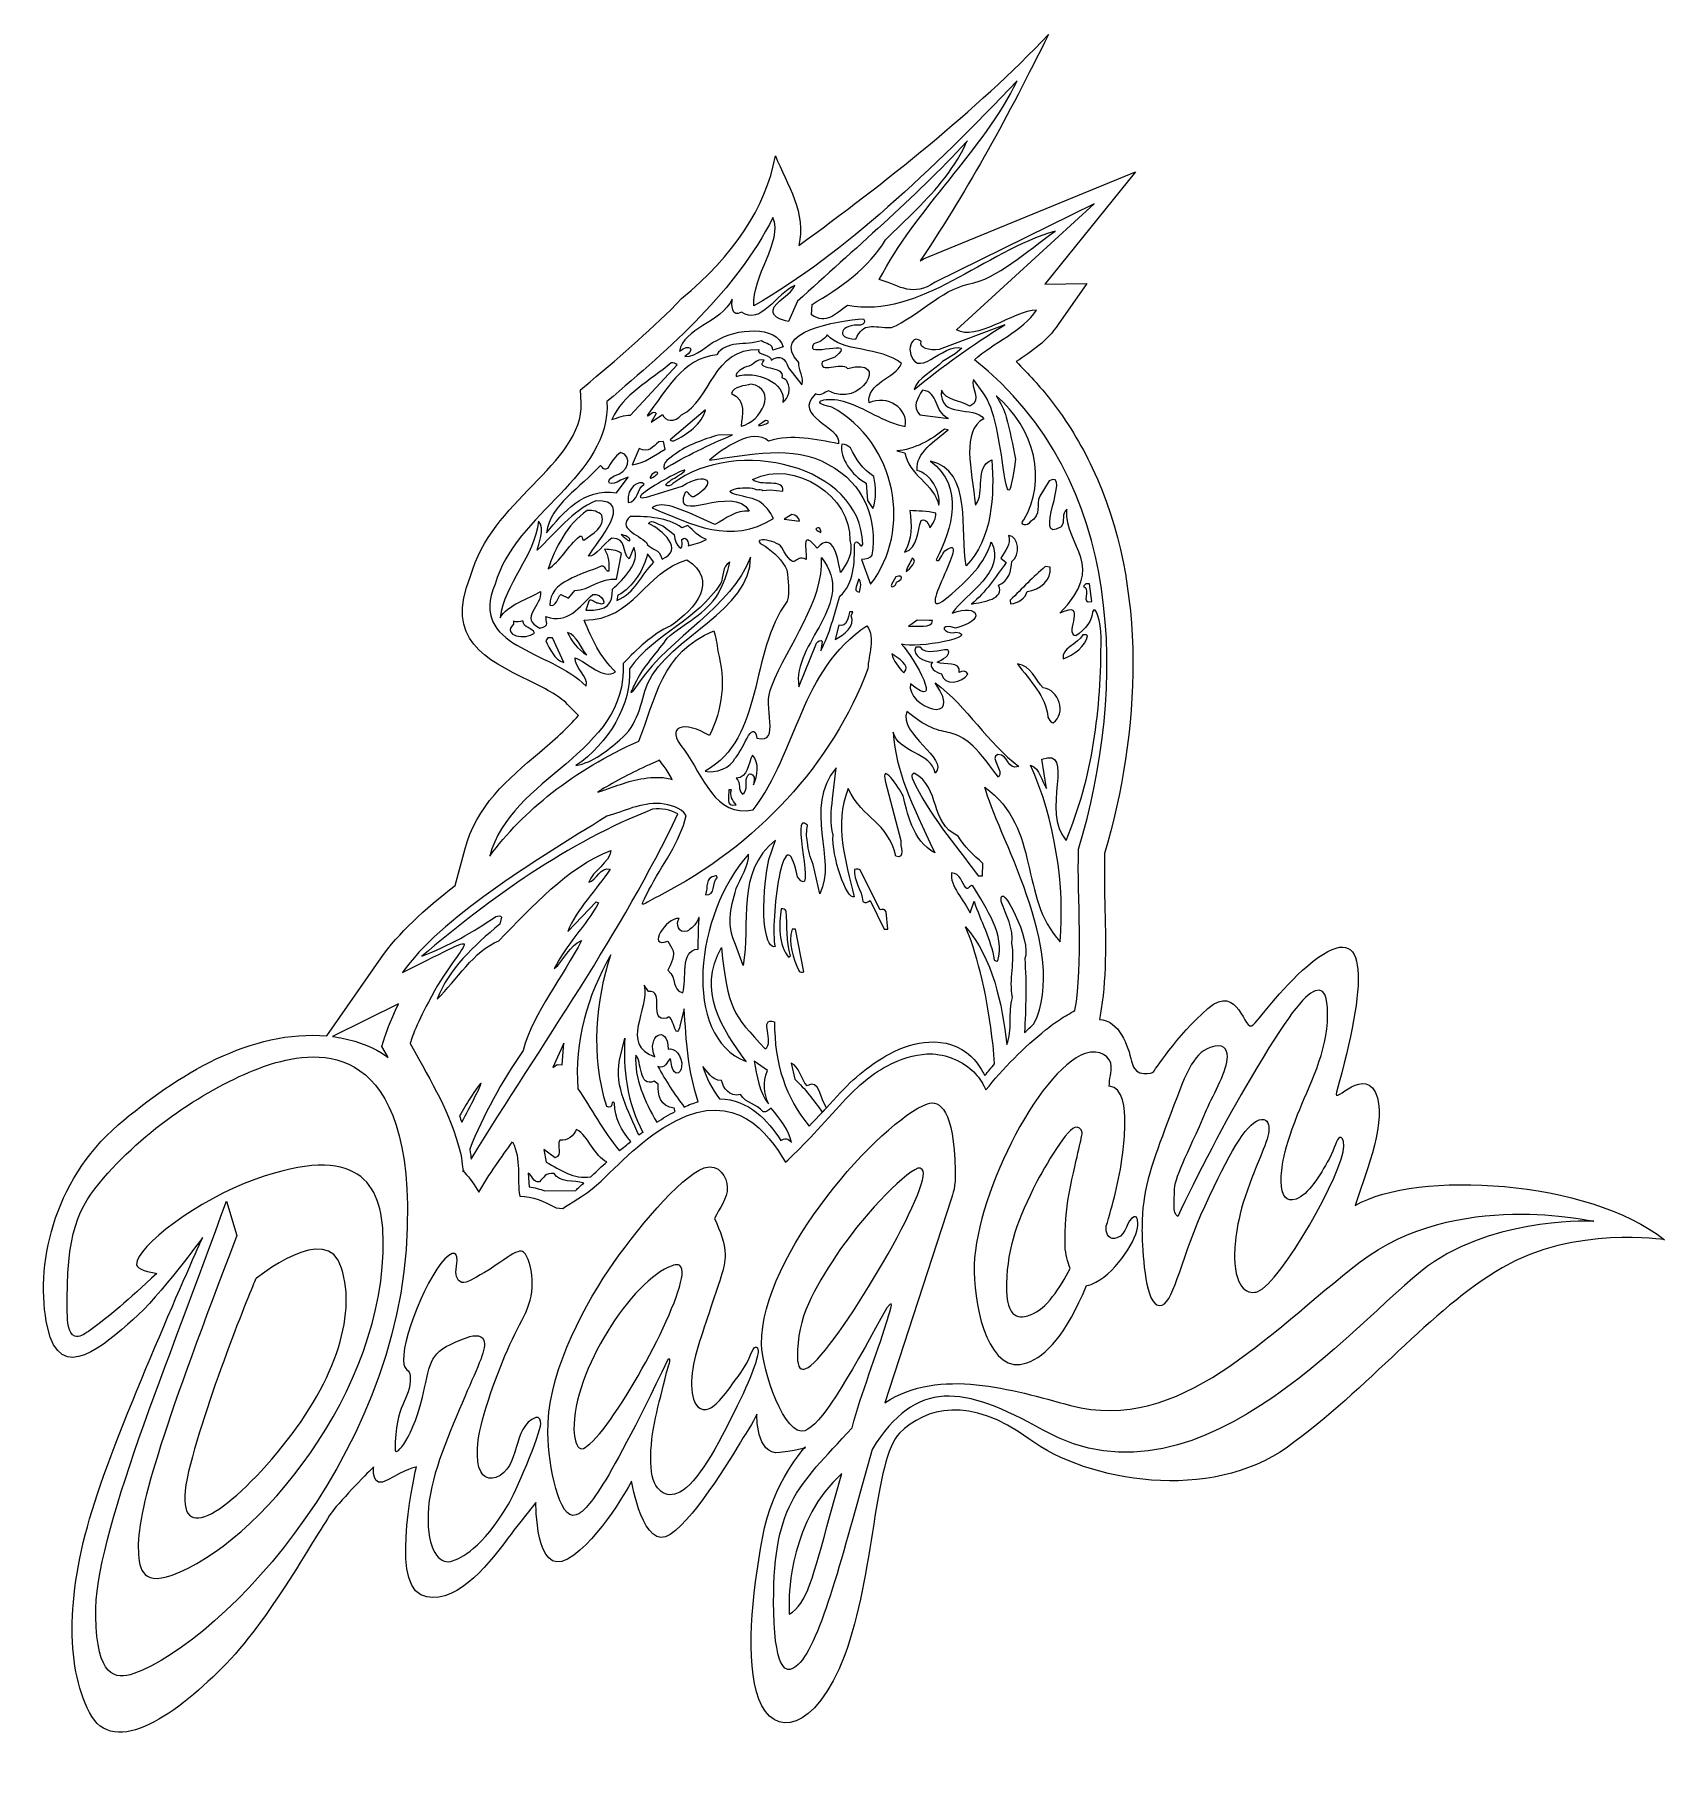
# Model space of a CAD drawing. Header units: centimetres. Extents: x -7.9 to 7.8, y -8.4 to 8.2.
import ezdxf

# ---------------------------------------------------------------- set-up
doc = ezdxf.new("R2010")
doc.units = ezdxf.units.CM
doc.header["$MEASUREMENT"] = 0
doc.layers.add('Ebene 1', color=7, linetype='Continuous')

msp = doc.modelspace()

# ---------------------------------------------------------------- linework, layer by layer
at = {"layer": 'Ebene 1', "color": 12}
for points, knots in [([(-6.26603, -3.40924), (-6.26603, -3.40924), (-7.03057, -5.10596), (-7.30489, -5.95686), (-7.30489, -5.95686), (-7.57921, -6.80776), (-7.58937, -7.51642), (-7.35569, -7.9787), (-7.35569, -7.9787), (-7.12201, -8.44098), (-6.48955, -7.97616), (-6.03743, -7.5088), (-6.03743, -7.5088), (-5.58531, -7.04144), (-5.12811, -6.18038), (-5.00365, -6.02798), (-5.00365, -6.02798), (-4.88173, -5.87812), (-4.62011, -5.6165), (-4.62011, -5.6165), (-4.62011, -5.6165), (-4.62011, -5.6165), (-4.64805, -5.83748), (-4.48295, -5.74096), (-4.48295, -5.74096), (-4.31785, -5.64444), (-4.20863, -5.6165), (-4.20863, -5.6165), (-4.20863, -5.6165), (-4.20863, -5.6165), (-4.46771, -6.7087), (-4.16545, -6.84586), (-4.16545, -6.84586), (-3.86319, -6.98302), (-3.52283, -6.56392), (-3.35773, -6.34294), (-3.35773, -6.34294), (-3.19517, -6.1245), (-3.05801, -5.9594), (-3.05801, -5.9594), (-3.05801, -5.9594), (-3.05801, -5.9594), (-3.06817, -6.68076), (-2.75321, -6.50296), (-2.75321, -6.50296), (-2.43825, -6.32262), (-2.13853, -5.75366), (-2.13853, -5.75366), (-2.13853, -5.75366), (-2.13853, -5.75366), (-2.02423, -6.44454), (-1.76515, -6.26674), (-1.76515, -6.26674), (-1.50353, -6.0864), (-1.13777, -5.4514), (-1.04125, -5.30154), (-1.04125, -5.30154), (-0.94473, -5.15168), (-0.93203, -5.1085), (-0.93203, -5.1085), (-0.93203, -5.1085), (-0.93203, -5.1085), (-0.94473, -5.50728), (-0.71105, -5.47934), (-0.71105, -5.47934), (-0.47737, -5.4514), (-0.46467, -5.426), (-0.46467, -5.426), (-0.46467, -5.426), (-0.46467, -5.426), (-0.78217, -5.75366), (-0.87869, -6.3023), (-0.87869, -6.3023), (-0.97521, -6.85094), (-1.04887, -7.48086), (-0.91171, -7.8517), (-0.91171, -7.8517), (-0.77455, -8.22254), (-0.37323, -8.17936), (-0.08621, -7.42498), (-0.08621, -7.42498), (0.19826, -6.6706), (0.19572, -5.53776), (0.4421, -5.29138), (0.4421, -5.29138), (0.68848, -5.045), (1.11774, -4.92816), (1.6867, -5.34726), (1.6867, -5.34726), (2.2582, -5.7689), (3.43422, -5.95686), (4.17336, -5.426), (4.17336, -5.426), (4.95568, -4.86466), (5.5475, -4.1052), (6.24092, -3.70134), (6.24092, -3.70134), (6.93434, -3.29494), (7.80302, -3.4321), (7.80302, -3.4321), (7.80302, -3.4321), (7.07404, -2.85044), (5.41542, -2.759), (4.82614, -3.1019), (4.82614, -3.1019), (4.90488, -2.85298), (5.11824, -2.34498), (5.0395, -2.06558), (5.0395, -2.06558), (4.9379, -1.72014), (4.6077, -2.15194), (4.6458, -2.01224), (4.6458, -2.01224), (4.93282, -0.98608), (4.98362, -0.31298), (4.42228, -0.7524), (4.42228, -0.7524), (4.14034, -0.97592), (3.93206, -1.27818), (3.8457, -1.36454), (3.8457, -1.36454), (3.7568, -1.45344), (3.706, -0.94544), (3.40882, -1.20706), (3.40882, -1.20706), (3.1091, -1.46868), (2.88304, -1.8192), (2.88304, -1.8192), (2.88304, -1.8192), (2.88304, -1.8192), (2.70778, -1.89032), (2.67222, -1.71506), (2.67222, -1.71506), (2.64428, -1.57028), (2.55284, -1.31628), (2.36488, -1.31374), (2.36488, -1.31374), (2.36488, -1.31374), (2.3725, -1.2731), (2.3725, -1.2731), (2.3725, -1.2731), (2.43346, -0.9429), (2.42584, -0.55682), (2.41568, -0.18852), (2.41568, -0.18852), (2.41314, -0.02342), (2.4106, 0.13659), (2.41314, 0.28391), (2.41314, 0.28391), (2.75604, 1.44215), (2.83986, 2.84169), (2.2963, 3.99485), (2.2963, 3.99485), (2.18708, 4.22345), (2.055, 4.44443), (1.89244, 4.65017), (1.89244, 4.65017), (1.79338, 4.77717), (1.68162, 4.89909), (1.56224, 5.01593), (1.56224, 5.01593), (1.71464, 5.11499), (1.8645, 5.21659), (1.96864, 5.37407), (1.96864, 5.37407), (1.96864, 5.37407), (2.24296, 5.76777), (2.24296, 5.76777), (2.24296, 5.76777), (2.24296, 5.76777), (1.8391, 5.76015), (1.8391, 5.76015), (1.8391, 5.76015), (1.8391, 5.76015), (2.71286, 6.84219), (2.71286, 6.84219), (2.71286, 6.84219), (2.71286, 6.84219), (0.67324, 6.00399), (0.67324, 6.00399), (0.67324, 6.00399), (0.67324, 6.00399), (0.658, 5.99637), (0.658, 5.99637), (0.658, 5.99637), (0.658, 5.99637), (0.6453, 5.98875), (0.6453, 5.98875), (0.6453, 5.98875), (0.6453, 5.98621), (0.64276, 5.98621), (0.64022, 5.98621), (0.64022, 5.98621), (1.1406, 6.73551), (1.4708, 7.35527), (1.87466, 8.16299), (1.87466, 8.16299), (1.17616, 7.42639), (0.29478, 6.73297), (-0.52817, 6.13353), (-0.52817, 6.13353), (-0.45197, 6.43325), (-0.63993, 6.72535), (-0.75423, 6.99459), (-0.75423, 6.99459), (-0.84567, 6.49167), (-1.15809, 6.03701), (-1.65593, 5.62299), (-1.65593, 5.62299), (-1.92263, 5.34359), (-2.22743, 5.08451), (-2.53477, 4.82289), (-2.53477, 4.82289), (-2.53477, 4.82289), (-2.62875, 4.74415), (-2.62875, 4.74415), (-2.62875, 4.74415), (-2.62875, 4.74415), (-2.62367, 4.61969), (-2.62367, 4.61969), (-2.62367, 4.61969), (-2.60843, 4.32505), (-2.84719, 4.07867), (-3.08849, 3.82721), (-3.08849, 3.82721), (-3.33487, 3.57575), (-3.58379, 3.31667), (-3.68793, 2.95345), (-3.68793, 2.95345), (-3.93685, 2.34385), (-3.54569, 2.15335), (-3.12151, 1.94507), (-3.12151, 1.94507), (-2.98435, 1.87649), (-2.83957, 1.80791), (-2.75321, 1.71901), (-2.75321, 1.71901), (-2.75321, 1.71901), (-2.64907, 1.61233), (-2.64907, 1.61233), (-2.64907, 1.61233), (-2.75321, 1.48787), (-2.88783, 1.37357), (-3.02499, 1.25673), (-3.02499, 1.25673), (-3.32725, 1.00019), (-3.63459, 0.74111), (-3.74381, 0.31947), (-3.74381, 0.31947), (-3.74381, 0.31947), (-3.83525, -0.02342), (-3.83525, -0.02342), (-3.83525, -0.02342), (-4.12989, -0.24948), (-4.38389, -0.4857), (-4.54899, -0.71938), (-4.54899, -0.71938), (-4.54899, -0.71938), (-5.06969, -1.47122), (-5.06969, -1.47122), (-5.06969, -1.47122), (-5.79105, -1.40264), (-6.51749, -1.8446), (-7.07883, -2.3272), (-7.07883, -2.3272), (-7.70875, -2.87076), (-7.88401, -3.69372), (-7.75955, -4.2703), (-7.75955, -4.2703), (-7.63763, -4.84942), (-7.20075, -4.42778), (-6.93659, -4.20172), (-6.93659, -4.20172), (-6.67497, -3.97312), (-6.26603, -3.40924), (-6.26603, -3.40924)], [0, 0, 0, 0, 0.01449275, 0.01449275, 0.01449275, 0.01449275, 0.02898551, 0.02898551, 0.02898551, 0.02898551, 0.04347826, 0.04347826, 0.04347826, 0.04347826, 0.05797101, 0.05797101, 0.05797101, 0.05797101, 0.07246377, 0.07246377, 0.07246377, 0.07246377, 0.08695652, 0.08695652, 0.08695652, 0.08695652, 0.10144928, 0.10144928, 0.10144928, 0.10144928, 0.11594203, 0.11594203, 0.11594203, 0.11594203, 0.13043478, 0.13043478, 0.13043478, 0.13043478, 0.14492754, 0.14492754, 0.14492754, 0.14492754, 0.15942029, 0.15942029, 0.15942029, 0.15942029, 0.17391304, 0.17391304, 0.17391304, 0.17391304, 0.1884058, 0.1884058, 0.1884058, 0.1884058, 0.20289855, 0.20289855, 0.20289855, 0.20289855, 0.2173913, 0.2173913, 0.2173913, 0.2173913, 0.23188406, 0.23188406, 0.23188406, 0.23188406, 0.24637681, 0.24637681, 0.24637681, 0.24637681, 0.26086957, 0.26086957, 0.26086957, 0.26086957, 0.27536232, 0.27536232, 0.27536232, 0.27536232, 0.28985507, 0.28985507, 0.28985507, 0.28985507, 0.30434783, 0.30434783, 0.30434783, 0.30434783, 0.31884058, 0.31884058, 0.31884058, 0.31884058, 0.33333333, 0.33333333, 0.33333333, 0.33333333, 0.34782609, 0.34782609, 0.34782609, 0.34782609, 0.36231884, 0.36231884, 0.36231884, 0.36231884, 0.37681159, 0.37681159, 0.37681159, 0.37681159, 0.39130435, 0.39130435, 0.39130435, 0.39130435, 0.4057971, 0.4057971, 0.4057971, 0.4057971, 0.42028986, 0.42028986, 0.42028986, 0.42028986, 0.43478261, 0.43478261, 0.43478261, 0.43478261, 0.44927536, 0.44927536, 0.44927536, 0.44927536, 0.46376812, 0.46376812, 0.46376812, 0.46376812, 0.47826087, 0.47826087, 0.47826087, 0.47826087, 0.49275362, 0.49275362, 0.49275362, 0.49275362, 0.50724638, 0.50724638, 0.50724638, 0.50724638, 0.52173913, 0.52173913, 0.52173913, 0.52173913, 0.53623188, 0.53623188, 0.53623188, 0.53623188, 0.55072464, 0.55072464, 0.55072464, 0.55072464, 0.56521739, 0.56521739, 0.56521739, 0.56521739, 0.57971014, 0.57971014, 0.57971014, 0.57971014, 0.5942029, 0.5942029, 0.5942029, 0.5942029, 0.60869565, 0.60869565, 0.60869565, 0.60869565, 0.62318841, 0.62318841, 0.62318841, 0.62318841, 0.63768116, 0.63768116, 0.63768116, 0.63768116, 0.65217391, 0.65217391, 0.65217391, 0.65217391, 0.66666667, 0.66666667, 0.66666667, 0.66666667, 0.68115942, 0.68115942, 0.68115942, 0.68115942, 0.69565217, 0.69565217, 0.69565217, 0.69565217, 0.71014493, 0.71014493, 0.71014493, 0.71014493, 0.72463768, 0.72463768, 0.72463768, 0.72463768, 0.73913043, 0.73913043, 0.73913043, 0.73913043, 0.75362319, 0.75362319, 0.75362319, 0.75362319, 0.76811594, 0.76811594, 0.76811594, 0.76811594, 0.7826087, 0.7826087, 0.7826087, 0.7826087, 0.79710145, 0.79710145, 0.79710145, 0.79710145, 0.8115942, 0.8115942, 0.8115942, 0.8115942, 0.82608696, 0.82608696, 0.82608696, 0.82608696, 0.84057971, 0.84057971, 0.84057971, 0.84057971, 0.85507246, 0.85507246, 0.85507246, 0.85507246, 0.86956522, 0.86956522, 0.86956522, 0.86956522, 0.88405797, 0.88405797, 0.88405797, 0.88405797, 0.89855072, 0.89855072, 0.89855072, 0.89855072, 0.91304348, 0.91304348, 0.91304348, 0.91304348, 0.92753623, 0.92753623, 0.92753623, 0.92753623, 0.94202899, 0.94202899, 0.94202899, 0.94202899, 0.95652174, 0.95652174, 0.95652174, 0.95652174, 0.97101449, 0.97101449, 0.97101449, 0.97101449, 0.98550725, 0.98550725, 0.98550725, 0.98550725, 1, 1, 1, 1]), ([(-2.46111, 0.87573), (-2.45095, 0.88335), (-2.44079, 0.88843), (-2.43063, 0.89605), (-2.43063, 0.89605), (-2.36205, 0.93669), (-2.28839, 0.97987), (-2.20711, 1.02305), (-2.20711, 1.02305), (-2.13091, 1.06115), (-2.05217, 1.09925), (-1.96835, 1.13735), (-1.96835, 1.13735), (-1.96835, 1.13735), (-1.87437, 1.17799), (-1.87437, 1.17799), (-1.87437, 1.17799), (-1.87437, 1.17799), (-1.87183, 1.18561), (-1.87183, 1.18561), (-1.87183, 1.18561), (-1.85659, 1.16529), (-1.84135, 1.14497), (-1.82357, 1.12211), (-1.82357, 1.12211), (-1.80071, 1.08909), (-1.77277, 1.04337), (-1.74737, 0.99765), (-1.74737, 0.99765), (-1.77277, 1.00527), (-1.79563, 1.00781), (-1.82103, 1.01289), (-1.82103, 1.01289), (-1.82103, 1.01289), (-1.83373, 1.01543), (-1.83373, 1.01543), (-1.83373, 1.01543), (-1.83373, 1.01543), (-1.85151, 1.01543), (-1.85151, 1.01543), (-1.85151, 1.01543), (-2.04201, 1.02305), (-2.18171, 0.97225), (-2.32395, 0.92145), (-2.32395, 0.92145), (-2.36967, 0.90621), (-2.41793, 0.88843), (-2.44333, 0.88081), (-2.44333, 0.88081), (-2.44333, 0.88081), (-2.46111, 0.87573), (-2.46111, 0.87573)], [0, 0, 0, 0, 0.07692308, 0.07692308, 0.07692308, 0.07692308, 0.15384615, 0.15384615, 0.15384615, 0.15384615, 0.23076923, 0.23076923, 0.23076923, 0.23076923, 0.30769231, 0.30769231, 0.30769231, 0.30769231, 0.38461538, 0.38461538, 0.38461538, 0.38461538, 0.46153846, 0.46153846, 0.46153846, 0.46153846, 0.53846154, 0.53846154, 0.53846154, 0.53846154, 0.61538462, 0.61538462, 0.61538462, 0.61538462, 0.69230769, 0.69230769, 0.69230769, 0.69230769, 0.76923077, 0.76923077, 0.76923077, 0.76923077, 0.84615385, 0.84615385, 0.84615385, 0.84615385, 0.92307692, 0.92307692, 0.92307692, 0.92307692, 1, 1, 1, 1]), ([(-4.48041, -1.67696), (-4.57185, -1.61092), (-4.67599, -1.55758), (-4.80045, -1.52202), (-4.80045, -1.52202), (-4.87411, -1.5017), (-4.94523, -1.48646), (-5.01635, -1.4763), (-5.01635, -1.4763), (-5.01635, -1.4763), (-4.38135, -1.16134), (-4.38135, -1.16134), (-4.38135, -1.16134), (-4.46517, -1.33406), (-4.50835, -1.46868), (-4.50835, -1.46868), (-4.50835, -1.46868), (-4.50835, -1.46868), (-4.54137, -1.57282), (-4.54137, -1.57282), (-4.54137, -1.57282), (-4.54137, -1.57282), (-4.48803, -1.6668), (-4.48803, -1.6668), (-4.48803, -1.6668), (-4.48803, -1.6668), (-4.48041, -1.67696), (-4.48041, -1.67696)], [0, 0, 0, 0, 0.14285714, 0.14285714, 0.14285714, 0.14285714, 0.28571429, 0.28571429, 0.28571429, 0.28571429, 0.42857143, 0.42857143, 0.42857143, 0.42857143, 0.57142857, 0.57142857, 0.57142857, 0.57142857, 0.71428571, 0.71428571, 0.71428571, 0.71428571, 0.85714286, 0.85714286, 0.85714286, 0.85714286, 1, 1, 1, 1])]:
    msp.add_open_spline(points, degree=3, knots=knots, dxfattribs=at)
at = {"layer": 'Ebene 1'}
for points, knots in [([(-4.26959, -1.54234), (-4.26959, -1.54234), (-4.21117, -1.35692), (-4.09179, -1.1461), (-4.09179, -1.1461), (-3.78445, -0.5365), (-3.40091, -0.39172), (-4.34325, -0.86162), (-4.34325, -0.86162), (-3.98003, -0.34346), (-3.09357, 0.20263), (-2.37475, 0.64205), (-2.37475, 0.64205), (-2.20711, 0.69031), (-2.05471, 0.77413), (-1.85913, 0.76651), (-1.85913, 0.76651), (-1.76769, 0.75127), (-1.66355, 0.73095), (-1.61275, 0.64967), (-1.61275, 0.64967), (-1.66863, 0.39313), (-1.84897, 0.16961), (-1.97089, -0.0666), (-1.97089, -0.0666), (-2.06995, -0.25964), (-2.06233, -0.22154), (-1.87691, -0.12502), (-1.87691, -0.12502), (-0.92441, 0.36011), (-0.20813, 1.15005), (0.1373, 2.06191), (0.1373, 2.06191), (0.1373, 2.19653), (0.21604, 2.35655), (0.12714, 2.47593), (0.12714, 2.47593), (-0.51801, 2.04413), (-0.53579, 1.27197), (-0.96759, 0.70301), (-0.96759, 0.70301), (-1.33843, 0.63189), (-1.45019, 1.03067), (-1.62799, 1.27959), (-1.62799, 1.27959), (-1.84135, 1.52597), (-1.61783, 1.55899), (-1.38923, 1.41929), (-1.38923, 1.41929), (-1.26223, 1.66821), (-1.22921, 1.95523), (-1.30795, 2.22955), (-1.30795, 2.22955), (-1.31303, 2.29813), (-1.32827, 2.36925), (-1.34605, 2.42513), (-1.34605, 2.42513), (-1.85151, 2.21939), (-1.90739, 1.76727), (-2.06741, 1.36595), (-2.06741, 1.36595), (-2.69479, 1.08909), (-3.18501, 0.69031), (-3.50251, 0.25851), (-3.50251, 0.25851), (-3.30439, 1.02559), (-2.17155, 1.24403), (-2.21981, 2.11271), (-2.21981, 2.11271), (-2.08265, 2.25241), (-1.94549, 2.38957), (-1.76007, 2.47593), (-1.76007, 2.47593), (-1.52131, 2.63595), (-1.29271, 2.91535), (-1.60513, 3.10839), (-1.60513, 3.10839), (-2.00645, 2.99663), (-2.11567, 2.52927), (-2.59319, 2.52927), (-2.59319, 2.52927), (-2.52207, 2.35147), (-2.43825, 2.16859), (-2.29093, 2.03143), (-2.29093, 2.03143), (-2.41031, 1.95015), (-2.56017, 2.12287), (-2.67955, 2.16605), (-2.67955, 2.16605), (-2.69225, 2.07715), (-2.55001, 1.98571), (-2.57541, 1.89427), (-2.57541, 1.89427), (-2.92339, 2.24733), (-3.71079, 2.26511), (-3.45171, 2.87471), (-3.45171, 2.87471), (-3.25613, 3.56813), (-2.33919, 3.90595), (-2.37475, 4.63239), (-2.37475, 4.63239), (-1.74737, 5.16325), (-1.14031, 5.69157), (-0.77709, 6.40277), (-0.77709, 6.40277), (-0.67803, 6.16909), (-0.98283, 5.84143), (-0.95997, 5.55187), (-0.95997, 5.55187), (-0.07859, 6.06495), (0.75452, 6.85743), (1.5724, 7.71849), (1.5724, 7.71849), (1.24982, 7.04793), (0.59196, 6.47897), (0.24652, 5.80587), (0.24652, 5.80587), (0.45734, 5.73983), (0.56656, 5.63569), (0.78246, 5.78047), (0.78246, 5.78047), (0.78246, 5.78047), (2.31408, 6.53485), (2.31408, 6.53485), (2.31408, 6.53485), (2.31408, 6.53485), (0.99074, 5.32327), (0.99074, 5.32327), (0.99074, 5.32327), (1.17108, 5.20389), (1.5343, 5.50615), (1.76036, 5.51123), (1.76036, 5.51123), (1.62828, 5.31311), (1.34126, 5.19627), (1.16092, 5.03371), (1.16092, 5.03371), (2.61888, 3.88309), (2.63158, 1.87649), (2.16422, 0.32455), (2.16422, 0.32455), (2.14898, -0.14788), (2.21248, -0.76256), (2.12866, -1.22738), (2.12866, -1.22738), (2.0804, -1.25278), (2.03468, -1.28072), (1.98896, -1.30866), (1.98896, -1.30866), (1.9407, -1.34168), (1.89244, -1.3747), (1.84672, -1.4128), (1.84672, -1.4128), (1.6486, -1.57028), (1.42762, -1.7938), (1.27268, -1.98938), (1.27268, -1.98938), (1.26506, -1.9716), (1.2549, -1.95636), (1.24982, -1.9462), (1.24982, -1.9462), (1.21934, -1.89032), (1.18378, -1.84206), (1.13806, -1.80142), (1.13806, -1.80142), (1.02884, -1.69982), (0.85866, -1.63632), (0.70372, -1.64394), (0.70372, -1.64394), (0.5818, -1.65156), (0.45226, -1.6922), (0.31764, -1.76078), (0.31764, -1.76078), (0.15508, -1.84968), (0.02554, -1.96398), (-0.13701, -2.14432), (-0.13701, -2.14432), (-0.32497, -2.34752), (-0.52055, -2.5685), (-0.65771, -2.68534), (-0.65771, -2.68534), (-0.65771, -2.68534), (-0.65771, -2.68534), (-0.65771, -2.68534), (-0.65771, -2.68534), (-0.82535, -2.39578), (-1.14031, -1.99192), (-1.71181, -2.28656), (-1.71181, -2.28656), (-2.03185, -2.45166), (-2.24775, -2.69804), (-2.47381, -2.90632), (-2.47381, -2.90632), (-2.58049, -3.00284), (-2.74559, -3.0892), (-2.79893, -3.12984), (-2.79893, -3.12984), (-2.79893, -3.12984), (-2.86243, -3.12476), (-2.86243, -3.12476), (-2.86243, -3.12476), (-2.86751, -3.12222), (-2.87005, -3.11968), (-2.87513, -3.11714), (-2.87513, -3.11714), (-2.97927, -3.0638), (-3.08849, -3.01046), (-3.21295, -3.013), (-3.21295, -3.013), (-3.24597, -2.84536), (-3.19517, -2.65486), (-3.28407, -2.48976), (-3.28407, -2.48976), (-3.38313, -2.62692), (-3.51267, -2.80726), (-3.60665, -2.97236), (-3.60665, -2.97236), (-3.64983, -2.90378), (-3.69047, -2.84028), (-3.74635, -2.7844), (-3.74635, -2.7844), (-3.74635, -2.7844), (-3.74635, -2.78186), (-3.74635, -2.78186), (-3.74635, -2.78186), (-3.74635, -2.78186), (-3.74889, -2.78186), (-3.74889, -2.78186), (-3.74889, -2.78186), (-3.75143, -2.77678), (-3.75397, -2.7717), (-3.75397, -2.76154), (-3.75397, -2.76154), (-3.75651, -2.7717), (-3.75905, -2.77678), (-3.75905, -2.77678), (-3.75905, -2.77678), (-3.75905, -2.77678), (-3.76413, -2.70566), (-3.78191, -2.6066), (-3.78191, -2.6066), (-3.89621, -2.17988), (-4.04353, -1.95128), (-4.26959, -1.54234)], [0, 0, 0, 0, 0.01639344, 0.01639344, 0.01639344, 0.01639344, 0.03278689, 0.03278689, 0.03278689, 0.03278689, 0.04918033, 0.04918033, 0.04918033, 0.04918033, 0.06557377, 0.06557377, 0.06557377, 0.06557377, 0.08196721, 0.08196721, 0.08196721, 0.08196721, 0.09836066, 0.09836066, 0.09836066, 0.09836066, 0.1147541, 0.1147541, 0.1147541, 0.1147541, 0.13114754, 0.13114754, 0.13114754, 0.13114754, 0.14754098, 0.14754098, 0.14754098, 0.14754098, 0.16393443, 0.16393443, 0.16393443, 0.16393443, 0.18032787, 0.18032787, 0.18032787, 0.18032787, 0.19672131, 0.19672131, 0.19672131, 0.19672131, 0.21311475, 0.21311475, 0.21311475, 0.21311475, 0.2295082, 0.2295082, 0.2295082, 0.2295082, 0.24590164, 0.24590164, 0.24590164, 0.24590164, 0.26229508, 0.26229508, 0.26229508, 0.26229508, 0.27868852, 0.27868852, 0.27868852, 0.27868852, 0.29508197, 0.29508197, 0.29508197, 0.29508197, 0.31147541, 0.31147541, 0.31147541, 0.31147541, 0.32786885, 0.32786885, 0.32786885, 0.32786885, 0.3442623, 0.3442623, 0.3442623, 0.3442623, 0.36065574, 0.36065574, 0.36065574, 0.36065574, 0.37704918, 0.37704918, 0.37704918, 0.37704918, 0.39344262, 0.39344262, 0.39344262, 0.39344262, 0.40983607, 0.40983607, 0.40983607, 0.40983607, 0.42622951, 0.42622951, 0.42622951, 0.42622951, 0.44262295, 0.44262295, 0.44262295, 0.44262295, 0.45901639, 0.45901639, 0.45901639, 0.45901639, 0.47540984, 0.47540984, 0.47540984, 0.47540984, 0.49180328, 0.49180328, 0.49180328, 0.49180328, 0.50819672, 0.50819672, 0.50819672, 0.50819672, 0.52459016, 0.52459016, 0.52459016, 0.52459016, 0.54098361, 0.54098361, 0.54098361, 0.54098361, 0.55737705, 0.55737705, 0.55737705, 0.55737705, 0.57377049, 0.57377049, 0.57377049, 0.57377049, 0.59016393, 0.59016393, 0.59016393, 0.59016393, 0.60655738, 0.60655738, 0.60655738, 0.60655738, 0.62295082, 0.62295082, 0.62295082, 0.62295082, 0.63934426, 0.63934426, 0.63934426, 0.63934426, 0.6557377, 0.6557377, 0.6557377, 0.6557377, 0.67213115, 0.67213115, 0.67213115, 0.67213115, 0.68852459, 0.68852459, 0.68852459, 0.68852459, 0.70491803, 0.70491803, 0.70491803, 0.70491803, 0.72131148, 0.72131148, 0.72131148, 0.72131148, 0.73770492, 0.73770492, 0.73770492, 0.73770492, 0.75409836, 0.75409836, 0.75409836, 0.75409836, 0.7704918, 0.7704918, 0.7704918, 0.7704918, 0.78688525, 0.78688525, 0.78688525, 0.78688525, 0.80327869, 0.80327869, 0.80327869, 0.80327869, 0.81967213, 0.81967213, 0.81967213, 0.81967213, 0.83606557, 0.83606557, 0.83606557, 0.83606557, 0.85245902, 0.85245902, 0.85245902, 0.85245902, 0.86885246, 0.86885246, 0.86885246, 0.86885246, 0.8852459, 0.8852459, 0.8852459, 0.8852459, 0.90163934, 0.90163934, 0.90163934, 0.90163934, 0.91803279, 0.91803279, 0.91803279, 0.91803279, 0.93442623, 0.93442623, 0.93442623, 0.93442623, 0.95081967, 0.95081967, 0.95081967, 0.95081967, 0.96721311, 0.96721311, 0.96721311, 0.96721311, 0.98360656, 0.98360656, 0.98360656, 0.98360656, 1, 1, 1, 1]), ([(-0.11415, 4.22345), (-0.07859, 4.22345), (-0.05573, 4.20313), (-0.03033, 4.18789), (-0.03033, 4.18789), (0.02046, 4.08375), (0.0865, 3.97961), (0.19318, 3.91103), (0.19318, 3.91103), (0.2135, 3.81451), (0.22366, 3.69005), (0.18302, 3.60369), (0.18302, 3.60369), (0.18302, 3.60369), (0.13222, 3.67989), (0.13222, 3.67989), (0.13222, 3.67989), (0.13222, 3.67989), (0.11952, 3.84753), (0.11952, 3.84753), (0.11952, 3.84753), (-0.02017, 3.92373), (-0.13701, 4.08883), (-0.11415, 4.22345)], [0, 0, 0, 0, 0.16666667, 0.16666667, 0.16666667, 0.16666667, 0.33333333, 0.33333333, 0.33333333, 0.33333333, 0.5, 0.5, 0.5, 0.5, 0.66666667, 0.66666667, 0.66666667, 0.66666667, 0.83333333, 0.83333333, 0.83333333, 0.83333333, 1, 1, 1, 1]), ([(-2.56525, 3.58337), (-2.50683, 3.59099), (-2.46111, 3.57067), (-2.42301, 3.54019), (-2.42301, 3.54019), (-2.39253, 3.42081), (-2.51191, 3.35985), (-2.59827, 3.29889), (-2.59827, 3.29889), (-2.62113, 3.30143), (-2.60335, 3.35223), (-2.63637, 3.33699), (-2.63637, 3.33699), (-2.75321, 3.24301), (-2.82179, 3.09315), (-2.94117, 3.02203), (-2.94117, 3.02203), (-2.87513, 3.21761), (-2.75829, 3.45637), (-2.56525, 3.58337)], [0, 0, 0, 0, 0.2, 0.2, 0.2, 0.2, 0.4, 0.4, 0.4, 0.4, 0.6, 0.6, 0.6, 0.6, 0.8, 0.8, 0.8, 0.8, 1, 1, 1, 1]), ([(1.49112, 3.34461), (1.59272, 3.33191), (1.60796, 3.15411), (1.5216, 3.09315), (1.5216, 3.09315), (1.51652, 3.00679), (1.49112, 2.90011), (1.39206, 2.86455), (1.39206, 2.86455), (1.46064, 2.73247), (1.24728, 2.70453), (1.13298, 2.68421), (1.13298, 2.68421), (1.27268, 2.79851), (1.36412, 2.94075), (1.46572, 3.08299), (1.46572, 3.08299), (1.46572, 3.08299), (1.41746, 3.12617), (1.41746, 3.12617), (1.41746, 3.12617), (1.45556, 3.19729), (1.51906, 3.25825), (1.49112, 3.34461)], [0, 0, 0, 0, 0.16666667, 0.16666667, 0.16666667, 0.16666667, 0.33333333, 0.33333333, 0.33333333, 0.33333333, 0.5, 0.5, 0.5, 0.5, 0.66666667, 0.66666667, 0.66666667, 0.66666667, 0.83333333, 0.83333333, 0.83333333, 0.83333333, 1, 1, 1, 1]), ([(-2.39761, 3.21253), (-2.34173, 3.20237), (-2.28331, 3.20999), (-2.23505, 3.17189), (-2.23505, 3.17189), (-2.23505, 3.17189), (-2.28331, 2.92297), (-2.28331, 2.92297), (-2.28331, 2.92297), (-2.43317, 2.94329), (-2.53731, 2.81629), (-2.68463, 2.81375), (-2.68463, 2.81375), (-2.68463, 2.81375), (-2.74559, 2.74009), (-2.74559, 2.74009), (-2.74559, 2.74009), (-2.74559, 2.74009), (-2.81925, 2.77565), (-2.81925, 2.77565), (-2.81925, 2.77565), (-2.84973, 2.74517), (-2.86497, 2.65119), (-2.92339, 2.67405), (-2.92339, 2.67405), (-2.93101, 2.90519), (-2.61605, 2.96107), (-2.43063, 3.04997), (-2.43063, 3.04997), (-2.38491, 3.05505), (-2.39253, 2.99409), (-2.35697, 2.99917), (-2.35697, 2.99917), (-2.35189, 3.07283), (-2.35697, 3.14395), (-2.39761, 3.21253)], [0, 0, 0, 0, 0.11111111, 0.11111111, 0.11111111, 0.11111111, 0.22222222, 0.22222222, 0.22222222, 0.22222222, 0.33333333, 0.33333333, 0.33333333, 0.33333333, 0.44444444, 0.44444444, 0.44444444, 0.44444444, 0.55555556, 0.55555556, 0.55555556, 0.55555556, 0.66666667, 0.66666667, 0.66666667, 0.66666667, 0.77777778, 0.77777778, 0.77777778, 0.77777778, 0.88888889, 0.88888889, 0.88888889, 0.88888889, 1, 1, 1, 1]), ([(1.84418, 3.04489), (1.84418, 3.04489), (1.8899, 3.03727), (1.8899, 3.03727), (1.8899, 3.03727), (1.91022, 2.92043), (1.79338, 2.81883), (1.66892, 2.80359), (1.66892, 2.80359), (1.65368, 2.74263), (1.58764, 2.69183), (1.5089, 2.68675), (1.5089, 2.68675), (1.5089, 2.68675), (1.50636, 2.72231), (1.50636, 2.72231), (1.50636, 2.72231), (1.6232, 2.83407), (1.72734, 2.94837), (1.84418, 3.04489)], [0, 0, 0, 0, 0.2, 0.2, 0.2, 0.2, 0.4, 0.4, 0.4, 0.4, 0.6, 0.6, 0.6, 0.6, 0.8, 0.8, 0.8, 0.8, 1, 1, 1, 1]), ([(2.20486, 2.38703), (2.21502, 2.38957), (2.23788, 2.39211), (2.25058, 2.37941), (2.25058, 2.37941), (2.23534, 2.28035), (2.1185, 2.19145), (2.0169, 2.15843), (2.0169, 2.15843), (1.98642, 2.25241), (2.16422, 2.30321), (2.20486, 2.38703)], [0, 0, 0, 0, 0.33333333, 0.33333333, 0.33333333, 0.33333333, 0.66666667, 0.66666667, 0.66666667, 0.66666667, 1, 1, 1, 1]), ([(0.59704, 2.26765), (0.59704, 2.26765), (0.64276, 2.27019), (0.64276, 2.27019), (0.64276, 2.27019), (0.6961, 2.18383), (0.82818, 2.24987), (0.90692, 2.24479), (0.90692, 2.24479), (0.94502, 2.19399), (0.84596, 2.14573), (0.80278, 2.12541), (0.80278, 2.12541), (0.8739, 2.08985), (1.02884, 2.14065), (1.01614, 2.02635), (1.01614, 2.02635), (1.03646, 2.04159), (1.09488, 2.04667), (1.09742, 2.00857), (1.09742, 2.00857), (1.04662, 1.92475), (0.86628, 1.89173), (0.84596, 2.01111), (0.84596, 2.01111), (0.78754, 2.02381), (0.71642, 2.07969), (0.75706, 2.12541), (0.75706, 2.12541), (0.67832, 2.12541), (0.55894, 2.18891), (0.59704, 2.26765)], [0, 0, 0, 0, 0.125, 0.125, 0.125, 0.125, 0.25, 0.25, 0.25, 0.25, 0.375, 0.375, 0.375, 0.375, 0.5, 0.5, 0.5, 0.5, 0.625, 0.625, 0.625, 0.625, 0.75, 0.75, 0.75, 0.75, 0.875, 0.875, 0.875, 0.875, 1, 1, 1, 1]), ([(1.57748, 2.10763), (1.70448, 2.09239), (1.7502, 1.95523), (1.82386, 1.87649), (1.82386, 1.87649), (1.97372, 1.86379), (2.04992, 1.63011), (1.92038, 1.54121), (1.92038, 1.54121), (1.88482, 1.54629), (1.88228, 1.57677), (1.86958, 1.59709), (1.86958, 1.59709), (1.8518, 1.79775), (1.69178, 1.95015), (1.57748, 2.10763)], [0, 0, 0, 0, 0.25, 0.25, 0.25, 0.25, 0.5, 0.5, 0.5, 0.5, 0.75, 0.75, 0.75, 0.75, 1, 1, 1, 1]), ([(0.5818, 1.05861), (0.84596, 0.90875), (0.7215, 0.58363), (1.00598, 0.45155), (1.00598, 0.45155), (1.05932, 0.34995), (1.15584, 0.27121), (1.2422, 0.18739), (1.2422, 0.18739), (1.2422, 0.18739), (1.23966, 0.07055), (1.23966, 0.07055), (1.23966, 0.07055), (1.23966, 0.07055), (1.19648, 0.06801), (1.19648, 0.06801), (1.19648, 0.06801), (0.9628, 0.39821), (0.73166, 0.63697), (0.56402, 1.00781), (0.56402, 1.00781), (0.55132, 1.03067), (0.56148, 1.04591), (0.5818, 1.05861)], [0, 0, 0, 0, 0.16666667, 0.16666667, 0.16666667, 0.16666667, 0.33333333, 0.33333333, 0.33333333, 0.33333333, 0.5, 0.5, 0.5, 0.5, 0.66666667, 0.66666667, 0.66666667, 0.66666667, 0.83333333, 0.83333333, 0.83333333, 0.83333333, 1, 1, 1, 1]), ([(0.00776, 0.13151), (0.03062, 0.13151), (0.05094, 0.13913), (0.06364, 0.12389), (0.06364, 0.12389), (0.06364, 0.12389), (0.25414, -0.2571), (0.25414, -0.2571), (0.25414, -0.2571), (0.277, -0.24948), (0.29986, -0.25202), (0.31256, -0.27742), (0.31256, -0.27742), (0.31256, -0.27742), (0.3278, -0.44252), (0.3278, -0.44252), (0.3278, -0.44252), (0.3278, -0.44252), (0.29224, -0.44506), (0.29224, -0.44506), (0.29224, -0.44506), (0.29224, -0.44506), (0.15762, -0.1682), (0.15762, -0.1682), (0.15762, -0.1682), (0.13476, -0.1809), (0.11444, -0.20122), (0.08904, -0.17836), (0.08904, -0.17836), (0.08142, -0.06914), (-0.00493, 0.02483), (0.00776, 0.13151)], [0, 0, 0, 0, 0.125, 0.125, 0.125, 0.125, 0.25, 0.25, 0.25, 0.25, 0.375, 0.375, 0.375, 0.375, 0.5, 0.5, 0.5, 0.5, 0.625, 0.625, 0.625, 0.625, 0.75, 0.75, 0.75, 0.75, 0.875, 0.875, 0.875, 0.875, 1, 1, 1, 1]), ([(0.94248, 0.09849), (1.02376, 0.09595), (1.04154, -0.00056), (1.07964, -0.04628), (1.07964, -0.04628), (1.10504, -0.07422), (1.11012, -0.0158), (1.14568, -0.02596), (1.14568, -0.02596), (1.27776, -0.24694), (1.4581, -0.49586), (1.38698, -0.74986), (1.38698, -0.74986), (1.37428, -0.75494), (1.36412, -0.74732), (1.35142, -0.7397), (1.35142, -0.7397), (1.32348, -0.53904), (1.21934, -0.36378), (1.15838, -0.17582), (1.15838, -0.17582), (1.15838, -0.17582), (1.12028, -0.28758), (1.12028, -0.28758), (1.12028, -0.28758), (1.06694, -0.16566), (0.91962, -0.0285), (0.94248, 0.09849)], [0, 0, 0, 0, 0.14285714, 0.14285714, 0.14285714, 0.14285714, 0.28571429, 0.28571429, 0.28571429, 0.28571429, 0.42857143, 0.42857143, 0.42857143, 0.42857143, 0.57142857, 0.57142857, 0.57142857, 0.57142857, 0.71428571, 0.71428571, 0.71428571, 0.71428571, 0.85714286, 0.85714286, 0.85714286, 0.85714286, 1, 1, 1, 1]), ([(-0.69835, -0.24948), (-0.67549, -0.24186), (-0.66279, -0.25202), (-0.65009, -0.2698), (-0.65009, -0.2698), (-0.63993, -0.4095), (-0.65009, -0.55936), (-0.60691, -0.7016), (-0.60691, -0.7016), (-0.60691, -0.7016), (-0.62723, -0.7143), (-0.62723, -0.7143), (-0.62723, -0.7143), (-0.72629, -0.59492), (-0.72121, -0.3968), (-0.69835, -0.24948)], [0, 0, 0, 0, 0.25, 0.25, 0.25, 0.25, 0.5, 0.5, 0.5, 0.5, 0.75, 0.75, 0.75, 0.75, 1, 1, 1, 1]), ([(-0.59167, -0.44252), (-0.59167, -0.44252), (-0.55865, -0.44252), (-0.55865, -0.44252), (-0.55865, -0.44252), (-0.55865, -0.44252), (-0.47991, -0.854), (-0.47991, -0.854), (-0.47991, -0.854), (-0.50023, -0.86162), (-0.51293, -0.85654), (-0.52563, -0.84638), (-0.52563, -0.84638), (-0.58151, -0.72446), (-0.63739, -0.57714), (-0.59167, -0.44252)], [0, 0, 0, 0, 0.25, 0.25, 0.25, 0.25, 0.5, 0.5, 0.5, 0.5, 0.75, 0.75, 0.75, 0.75, 1, 1, 1, 1]), ([(-0.60183, -1.73284), (-0.52055, -1.76078), (-0.51039, -1.88778), (-0.44943, -1.95128), (-0.44943, -1.95128), (-0.32751, -1.87762), (-0.32243, -2.08336), (-0.26147, -2.1621), (-0.26147, -2.1621), (-0.27671, -2.17734), (-0.28941, -2.19004), (-0.30211, -2.20528), (-0.30211, -2.20528), (-0.38593, -2.09098), (-0.46721, -1.97668), (-0.56627, -1.88778), (-0.56627, -1.88778), (-0.56627, -1.88778), (-0.60183, -1.73284), (-0.60183, -1.73284)], [0, 0, 0, 0, 0.2, 0.2, 0.2, 0.2, 0.4, 0.4, 0.4, 0.4, 0.6, 0.6, 0.6, 0.6, 0.8, 0.8, 0.8, 0.8, 1, 1, 1, 1])]:
    msp.add_open_spline(points, degree=3, knots=knots, dxfattribs=at)
at = {"layer": 'Ebene 1', "color": 7}
for points, knots in [([(1.08472, 7.12921), (1.04916, 7.03269), (0.96026, 6.89299), (0.87644, 6.78377), (0.87644, 6.78377), (0.71388, 6.57295), (0.50052, 6.37991), (0.30748, 6.18941), (0.30748, 6.18941), (0.14746, 5.92017), (-0.13193, 5.72205), (-0.40117, 5.56711), (-0.40117, 5.56711), (-0.40117, 5.56711), (-0.40625, 5.46551), (-0.40625, 5.46551), (-0.40625, 5.46551), (-0.26147, 5.37407), (-0.18019, 5.47059), (-0.06081, 5.55695), (-0.06081, 5.55695), (0.64022, 5.42233), (1.25998, 6.08019), (1.93816, 6.27069), (1.93816, 6.27069), (1.65876, 6.07257), (1.38444, 5.81603), (1.1025, 5.76015), (1.1025, 5.76015), (0.8358, 5.70427), (0.61736, 5.45027), (0.36336, 5.34359), (0.36336, 5.34359), (0.18048, 5.34105), (0.09666, 5.40709), (0.02046, 5.23183), (0.02046, 5.23183), (-0.19543, 5.23945), (-0.11415, 5.38423), (0.06618, 5.36645), (0.06618, 5.36645), (0.0992, 5.37661), (0.11952, 5.39947), (0.09412, 5.42741), (0.09412, 5.42741), (-0.15225, 5.41217), (-0.82535, 5.30041), (-0.52817, 5.00831), (-0.52817, 5.00831), (-0.53325, 4.93211), (-0.47229, 4.86607), (-0.50023, 4.79241), (-0.50023, 4.79241), (-0.50023, 4.79241), (-0.62723, 4.95497), (-0.62723, 4.95497), (-0.62723, 4.95497), (-0.65771, 5.05149), (-0.70851, 5.08705), (-0.79487, 5.02863), (-0.79487, 5.02863), (-0.77709, 5.08451), (-0.94473, 5.07689), (-0.91425, 5.13277), (-0.91425, 5.13277), (-1.35875, 5.14801), (-1.36383, 4.64763), (-1.65847, 4.50285), (-1.65847, 4.50285), (-1.72197, 4.42411), (-1.81341, 4.44443), (-1.84135, 4.50793), (-1.84135, 4.50793), (-1.84135, 4.50793), (-1.95057, 4.43427), (-1.95057, 4.43427), (-1.95057, 4.43427), (-1.95057, 4.43427), (-1.89977, 4.51555), (-1.89977, 4.51555), (-1.89977, 4.51555), (-1.92517, 4.56381), (-1.97597, 4.47999), (-1.98867, 4.49777), (-1.98867, 4.49777), (-1.81341, 4.72383), (-1.64577, 5.05149), (-1.31811, 5.08197), (-1.31811, 5.08197), (-1.22921, 5.22421), (-1.04125, 5.16579), (-0.88631, 5.21659), (-0.88631, 5.21659), (-0.83805, 5.17849), (-0.78217, 5.19373), (-0.77709, 5.12515), (-0.77709, 5.12515), (-0.77709, 5.12515), (-0.67803, 5.15817), (-0.67803, 5.15817), (-0.67803, 5.15817), (-0.73899, 5.37407), (-1.14539, 5.33089), (-1.31811, 5.21913), (-1.31811, 5.21913), (-1.42987, 5.17341), (-1.49845, 5.06419), (-1.62545, 5.06419), (-1.62545, 5.06419), (-1.51623, 5.13785), (-1.57973, 5.19373), (-1.67625, 5.11753), (-1.67625, 5.11753), (-1.64069, 5.33597), (-1.28001, 5.38677), (-1.16825, 5.61791), (-1.16825, 5.61791), (-1.17841, 5.57727), (-1.17587, 5.42741), (-1.07935, 5.49345), (-1.07935, 5.49345), (-0.89647, 5.35629), (-0.74153, 5.67633), (-0.56627, 5.74745), (-0.56627, 5.74745), (-0.61453, 5.65347), (-0.70343, 5.62807), (-0.76439, 5.54425), (-0.76439, 5.54425), (-0.81519, 5.45027), (-0.69835, 5.41725), (-0.62723, 5.40201), (-0.62723, 5.40201), (-0.62723, 5.40201), (-0.54087, 5.59759), (-0.54087, 5.59759), (-0.54087, 5.59759), (-0.00239, 6.09035), (0.5818, 6.58819), (1.08472, 7.12921)], [0, 0, 0, 0, 0.02857143, 0.02857143, 0.02857143, 0.02857143, 0.05714286, 0.05714286, 0.05714286, 0.05714286, 0.08571429, 0.08571429, 0.08571429, 0.08571429, 0.11428571, 0.11428571, 0.11428571, 0.11428571, 0.14285714, 0.14285714, 0.14285714, 0.14285714, 0.17142857, 0.17142857, 0.17142857, 0.17142857, 0.2, 0.2, 0.2, 0.2, 0.22857143, 0.22857143, 0.22857143, 0.22857143, 0.25714286, 0.25714286, 0.25714286, 0.25714286, 0.28571429, 0.28571429, 0.28571429, 0.28571429, 0.31428571, 0.31428571, 0.31428571, 0.31428571, 0.34285714, 0.34285714, 0.34285714, 0.34285714, 0.37142857, 0.37142857, 0.37142857, 0.37142857, 0.4, 0.4, 0.4, 0.4, 0.42857143, 0.42857143, 0.42857143, 0.42857143, 0.45714286, 0.45714286, 0.45714286, 0.45714286, 0.48571429, 0.48571429, 0.48571429, 0.48571429, 0.51428571, 0.51428571, 0.51428571, 0.51428571, 0.54285714, 0.54285714, 0.54285714, 0.54285714, 0.57142857, 0.57142857, 0.57142857, 0.57142857, 0.6, 0.6, 0.6, 0.6, 0.62857143, 0.62857143, 0.62857143, 0.62857143, 0.65714286, 0.65714286, 0.65714286, 0.65714286, 0.68571429, 0.68571429, 0.68571429, 0.68571429, 0.71428571, 0.71428571, 0.71428571, 0.71428571, 0.74285714, 0.74285714, 0.74285714, 0.74285714, 0.77142857, 0.77142857, 0.77142857, 0.77142857, 0.8, 0.8, 0.8, 0.8, 0.82857143, 0.82857143, 0.82857143, 0.82857143, 0.85714286, 0.85714286, 0.85714286, 0.85714286, 0.88571429, 0.88571429, 0.88571429, 0.88571429, 0.91428571, 0.91428571, 0.91428571, 0.91428571, 0.94285714, 0.94285714, 0.94285714, 0.94285714, 0.97142857, 0.97142857, 0.97142857, 0.97142857, 1, 1, 1, 1]), ([(1.09488, 7.13937), (1.09488, 7.13937), (1.08472, 7.12921), (1.08472, 7.12921), (1.08472, 7.12921), (1.08472, 7.12921), (1.09488, 7.13937), (1.09488, 7.13937)], [0, 0, 0, 0, 0.5, 0.5, 0.5, 0.5, 1, 1, 1, 1]), ([(0.5818, 4.74669), (0.6072, 4.86353), (0.7723, 4.92195), (0.85612, 5.01847), (0.85612, 5.01847), (0.85612, 5.01847), (0.9755, 5.09213), (0.9755, 5.09213), (0.9755, 5.09213), (0.9755, 5.09213), (1.039, 5.14547), (1.039, 5.14547), (1.039, 5.14547), (0.86374, 5.20643), (0.58942, 4.79749), (0.53862, 5.13531), (0.53862, 5.13531), (0.54624, 5.18865), (0.57418, 5.26739), (0.64784, 5.21151), (0.64784, 5.21151), (0.63006, 5.14293), (0.7215, 5.12261), (0.8231, 5.13277), (0.8231, 5.13277), (0.8231, 5.13277), (1.45302, 5.37153), (1.45302, 5.37153), (1.45302, 5.37153), (1.15076, 5.18103), (0.8485, 4.97021), (0.5818, 4.74669)], [0, 0, 0, 0, 0.125, 0.125, 0.125, 0.125, 0.25, 0.25, 0.25, 0.25, 0.375, 0.375, 0.375, 0.375, 0.5, 0.5, 0.5, 0.5, 0.625, 0.625, 0.625, 0.625, 0.75, 0.75, 0.75, 0.75, 0.875, 0.875, 0.875, 0.875, 1, 1, 1, 1]), ([(-0.25385, 5.27501), (-0.12685, 5.10737), (0.2643, 5.16071), (0.45988, 4.99815), (0.45988, 4.99815), (0.40146, 4.85337), (0.12206, 4.81273), (0.14746, 4.61969), (0.14746, 4.61969), (0.32272, 4.70097), (0.52846, 4.56635), (0.49544, 4.39363), (0.49544, 4.39363), (0.2897, 4.42411), (0.10682, 4.58159), (-0.10145, 4.63493), (-0.10145, 4.63493), (-0.24115, 4.68319), (-0.46467, 4.62731), (-0.21067, 4.57905), (-0.21067, 4.57905), (0.41924, 4.22853), (0.56402, 3.39541), (0.1627, 2.87471), (0.1627, 2.87471), (0.1627, 2.87471), (0.07634, 3.11347), (0.07634, 3.11347), (0.07634, 3.11347), (0.11952, 3.11601), (0.15508, 3.12109), (0.1754, 3.15411), (0.1754, 3.15411), (0.2262, 3.49955), (0.10936, 3.83991), (-0.24623, 4.02787), (-0.24623, 4.02787), (-0.57897, 4.22091), (-1.01331, 4.11931), (-1.38669, 4.06851), (-1.38669, 4.06851), (-1.25969, 4.18027), (-0.96759, 4.38601), (-0.82027, 4.25139), (-0.82027, 4.25139), (-0.58659, 4.32251), (-0.36815, 4.26663), (-0.14717, 4.22599), (-0.14717, 4.22599), (-0.11669, 4.40125), (-0.59929, 4.48253), (-0.36815, 4.70605), (-0.36815, 4.70605), (-0.31989, 4.68065), (-0.27925, 4.72129), (-0.24369, 4.73653), (-0.24369, 4.73653), (0.06364, 4.55619), (0.36336, 5.06927), (-0.05827, 4.94989), (-0.05827, 4.94989), (-0.12177, 5.02355), (-0.33767, 4.89147), (-0.30211, 5.01339), (-0.30211, 5.01339), (-0.30211, 5.01339), (-0.18019, 5.05911), (-0.18019, 5.05911), (-0.18019, 5.05911), (0.0611, 5.26485), (-0.49769, 5.03371), (-0.38339, 5.18865), (-0.38339, 5.18865), (-0.34021, 5.20135), (-0.28433, 5.22421), (-0.25385, 5.27501)], [0, 0, 0, 0, 0.05263158, 0.05263158, 0.05263158, 0.05263158, 0.10526316, 0.10526316, 0.10526316, 0.10526316, 0.15789474, 0.15789474, 0.15789474, 0.15789474, 0.21052632, 0.21052632, 0.21052632, 0.21052632, 0.26315789, 0.26315789, 0.26315789, 0.26315789, 0.31578947, 0.31578947, 0.31578947, 0.31578947, 0.36842105, 0.36842105, 0.36842105, 0.36842105, 0.42105263, 0.42105263, 0.42105263, 0.42105263, 0.47368421, 0.47368421, 0.47368421, 0.47368421, 0.52631579, 0.52631579, 0.52631579, 0.52631579, 0.57894737, 0.57894737, 0.57894737, 0.57894737, 0.63157895, 0.63157895, 0.63157895, 0.63157895, 0.68421053, 0.68421053, 0.68421053, 0.68421053, 0.73684211, 0.73684211, 0.73684211, 0.73684211, 0.78947368, 0.78947368, 0.78947368, 0.78947368, 0.84210526, 0.84210526, 0.84210526, 0.84210526, 0.89473684, 0.89473684, 0.89473684, 0.89473684, 0.94736842, 0.94736842, 0.94736842, 0.94736842, 1, 1, 1, 1]), ([(-1.75753, 5.00323), (-1.73467, 5.00577), (-1.71181, 5.00069), (-1.69911, 4.98545), (-1.69911, 4.98545), (-1.69911, 4.98545), (-2.14869, 4.50031), (-2.14869, 4.50031), (-2.14869, 4.50031), (-2.20711, 4.50793), (-2.27061, 4.47491), (-2.32649, 4.45967), (-2.32649, 4.45967), (-2.22235, 4.70097), (-1.95819, 4.83305), (-1.75753, 5.00323)], [0, 0, 0, 0, 0.25, 0.25, 0.25, 0.25, 0.5, 0.5, 0.5, 0.5, 0.75, 0.75, 0.75, 0.75, 1, 1, 1, 1]), ([(-0.86091, 5.02863), (-0.96505, 4.92449), (-0.65263, 4.98545), (-0.68819, 4.86099), (-0.68819, 4.86099), (-0.66279, 4.84575), (-0.63993, 4.83813), (-0.63739, 4.81527), (-0.63739, 4.81527), (-0.59929, 4.75939), (-0.62723, 4.66541), (-0.68057, 4.62223), (-0.68057, 4.62223), (-0.65009, 4.82035), (-0.94473, 4.93465), (-1.13269, 4.87369), (-1.13269, 4.87369), (-1.13523, 4.91941), (-1.06919, 4.94735), (-1.03617, 4.96767), (-1.03617, 4.96767), (-0.95743, 4.97275), (-0.94219, 5.05403), (-0.86091, 5.02863)], [0, 0, 0, 0, 0.16666667, 0.16666667, 0.16666667, 0.16666667, 0.33333333, 0.33333333, 0.33333333, 0.33333333, 0.5, 0.5, 0.5, 0.5, 0.66666667, 0.66666667, 0.66666667, 0.66666667, 0.83333333, 0.83333333, 0.83333333, 0.83333333, 1, 1, 1, 1]), ([(1.1533, 4.84321), (1.1533, 4.84321), (1.24474, 4.71621), (1.24474, 4.71621), (1.24474, 4.71621), (1.4708, 4.44697), (1.44286, 3.22269), (1.55716, 4.07867), (1.55716, 4.07867), (1.5343, 4.20567), (1.50128, 4.35553), (1.46826, 4.48253), (1.46826, 4.48253), (1.45048, 4.55365), (1.41238, 4.61715), (1.37174, 4.68573), (1.37174, 4.68573), (1.74766, 4.37331), (1.85942, 3.86531), (1.63844, 3.49447), (1.63844, 3.49447), (1.5851, 3.44367), (1.67654, 3.42335), (1.69686, 3.47415), (1.69686, 3.47415), (1.81624, 3.54527), (1.7502, 3.63925), (1.79084, 3.72307), (1.79084, 3.72307), (1.79084, 3.72307), (1.87974, 3.87039), (1.87974, 3.87039), (1.87974, 3.87039), (2.10834, 3.98977), (1.70448, 3.24301), (1.99658, 3.42843), (1.99658, 3.42843), (2.03722, 3.47669), (1.99658, 3.55543), (2.04992, 3.59607), (2.04992, 3.59607), (2.03468, 3.21761), (2.44616, 3.07029), (1.98388, 2.59531), (1.98388, 2.59531), (2.26836, 2.73247), (2.01944, 2.40227), (2.13628, 2.37687), (2.13628, 2.37687), (2.2328, 2.44037), (2.2963, 2.52927), (2.29884, 2.61055), (2.29884, 2.61055), (2.32932, 2.68421), (2.38012, 2.51657), (2.38012, 2.36163), (2.38012, 2.36163), (2.38266, 1.65297), (2.29884, 1.02559), (2.04484, 0.41091), (2.04484, 0.41091), (1.79592, 0.67253), (2.14136, 1.31769), (1.81116, 1.19069), (1.81116, 1.19069), (1.81116, 1.19069), (1.85688, 0.90875), (1.85688, 0.90875), (1.85688, 0.90875), (1.80608, 0.97987), (1.79592, 1.09925), (1.70194, 1.13481), (1.70194, 1.13481), (1.93562, 0.62173), (2.03468, -0.03612), (1.98642, -0.56444), (1.98642, -0.56444), (1.58764, -0.13518), (1.80862, 0.51759), (1.26252, 0.92399), (1.26252, 0.92399), (1.36158, 0.50235), (2.07786, -0.66096), (1.73496, -1.35438), (1.73496, -1.35438), (1.70448, -1.38232), (1.674, -1.41026), (1.64352, -1.4382), (1.64352, -1.4382), (1.65622, -1.20198), (1.66384, -0.96576), (1.64606, -0.727), (1.64606, -0.727), (1.7248, -0.57206), (1.39968, 0.06039), (1.42, -0.17836), (1.42, -0.17836), (1.46572, -0.3079), (1.54192, -0.43744), (1.5216, -0.58222), (1.5216, -0.58222), (1.55716, -0.76002), (1.49112, -0.92258), (1.52922, -1.10038), (1.52922, -1.10038), (1.4835, -1.24516), (1.53176, -1.41534), (1.47334, -1.5525), (1.47334, -1.5525), (1.43016, -1.16388), (1.33872, -0.72446), (1.0771, -0.4222), (1.0771, -0.4222), (1.0771, -0.4222), (1.13044, -0.55682), (1.13044, -0.55682), (1.13044, -0.55682), (1.2295, -0.84892), (1.32094, -1.25532), (1.3565, -1.73792), (1.3565, -1.73792), (1.32348, -1.77602), (1.293, -1.81412), (1.26252, -1.85222), (1.26252, -1.85222), (1.25236, -1.83698), (1.24474, -1.82174), (1.23966, -1.81158), (1.23966, -1.81158), (1.20918, -1.7557), (1.17108, -1.70744), (1.1279, -1.6668), (1.1279, -1.6668), (1.01614, -1.5652), (0.87898, -1.51948), (0.72404, -1.52964), (0.72404, -1.52964), (0.60212, -1.53472), (0.47258, -1.57536), (0.3405, -1.64648), (0.3405, -1.64648), (0.17794, -1.73284), (0.00268, -1.87), (-0.15987, -2.05034), (-0.15987, -2.05034), (-0.25385, -2.15448), (-0.34529, -2.251), (-0.42911, -2.33736), (-0.42911, -2.33736), (-0.65263, -2.06558), (-0.76439, -1.743), (-0.76185, -1.33406), (-0.76185, -1.33406), (-0.92441, -1.29088), (-0.75423, -1.52964), (-0.85075, -1.59568), (-0.85075, -1.59568), (-1.16317, -1.2604), (-1.21397, -1.21214), (-1.27239, -0.62032), (-1.27239, -0.62032), (-1.51115, -1.03942), (-1.26731, -1.39756), (-1.03617, -1.7176), (-1.03617, -1.7176), (-1.65847, -1.4763), (-1.52639, -0.29012), (-1.01331, 0.27629), (-1.01331, 0.27629), (-1.00315, 0.17215), (-1.09713, 0.04007), (-1.13015, -0.0539), (-1.13015, -0.0539), (-1.19365, -0.25456), (-1.21905, -0.41458), (-1.13777, -0.59238), (-1.13777, -0.59238), (-1.13777, -0.59238), (-1.06411, -0.79304), (-1.06411, -0.79304), (-1.06411, -0.79304), (-0.99299, -0.39934), (-1.13777, 0.11373), (-0.75169, 0.41345), (-0.75169, 0.41345), (-0.75169, 0.41345), (-0.81773, 0.22803), (-0.81773, 0.22803), (-0.81773, 0.22803), (-0.92187, -0.36124), (-0.83297, -0.64318), (-0.75677, -0.61016), (-0.75677, -0.61016), (-0.80757, -0.38664), (-0.67549, 0.72333), (-0.54087, 0.06039), (-0.54087, 0.06039), (-0.33767, -0.21392), (-0.62977, 0.73603), (-0.44435, 0.55569), (-0.44435, 0.55569), (-0.45197, 0.50235), (-0.45959, 0.44647), (-0.44435, 0.39313), (-0.44435, 0.39313), (-0.43673, 0.31693), (-0.41895, 0.24581), (-0.39101, 0.17723), (-0.39101, 0.17723), (-0.39101, 0.17723), (-0.32497, -0.10216), (-0.32497, -0.10216), (-0.32497, -0.10216), (-0.15733, 0.23311), (-0.49261, 0.71063), (-0.17003, 1.10941), (-0.17003, 1.10941), (-0.17003, 1.10941), (-0.20305, 0.80969), (-0.20305, 0.80969), (-0.20305, 0.80969), (-0.21575, 0.69285), (-0.23099, 0.57601), (-0.19797, 0.45917), (-0.19797, 0.45917), (-0.21575, 0.26867), (-0.06843, -0.1682), (0.00522, -0.13264), (0.00522, -0.13264), (-0.07605, 0.22041), (-0.19543, 0.55315), (-0.05319, 0.90875), (-0.05319, 0.90875), (0.09412, 0.60395), (0.32272, 0.59887), (0.40654, 0.25851), (0.40654, 0.25851), (0.50052, 0.22295), (0.44464, 0.36519), (0.45226, 0.40837), (0.45226, 0.40837), (0.45226, 0.40837), (0.30494, 0.96971), (0.30494, 0.96971), (0.30494, 0.96971), (0.25414, 1.18815), (0.43448, 0.91637), (0.47512, 0.84017), (0.47512, 0.84017), (0.50814, 0.70047), (0.56656, 0.40075), (0.77992, 0.29153), (0.77992, 0.29153), (0.54624, 0.78937), (0.41162, 1.05353), (0.3786, 1.45231), (0.3786, 1.45231), (0.4294, 1.25419), (0.7469, 1.25419), (0.785, 1.05861), (0.785, 1.05861), (0.92216, 1.19577), (0.42686, 1.43199), (0.51068, 1.65043), (0.51068, 1.65043), (0.9628, 1.27451), (0.92978, 1.67329), (1.39206, 1.01797), (1.39206, 1.01797), (1.45556, 1.08147), (1.29808, 1.20339), (1.38698, 1.23641), (1.38698, 1.23641), (1.49874, 1.23895), (1.46826, 1.08147), (1.59018, 1.12211), (1.59018, 1.12211), (1.28538, 1.35071), (1.09996, 1.68853), (0.785, 1.92729), (0.785, 1.92729), (1.07964, 1.49549), (0.49798, 1.69107), (0.54624, 1.91713), (0.54624, 1.91713), (0.87644, 1.64027), (0.58434, 2.16605), (0.45988, 2.29813), (0.45988, 2.29813), (0.60974, 2.25241), (1.22696, 2.36925), (0.98312, 2.41497), (0.98312, 2.41497), (0.91962, 2.38195), (0.7977, 2.46831), (0.9247, 2.46831), (0.9247, 2.46831), (0.9247, 2.46831), (0.98058, 2.45307), (0.98058, 2.45307), (0.98058, 2.45307), (1.27268, 2.52165), (1.21172, 2.69437), (0.94756, 2.59785), (0.94756, 2.59785), (1.07964, 2.78835), (1.47334, 2.99155), (1.32348, 3.28365), (1.32348, 3.28365), (1.27268, 3.08299), (1.09234, 2.90519), (0.912, 2.75533), (0.912, 2.75533), (0.5183, 2.43021), (1.1787, 3.41827), (0.87644, 3.19475), (0.87644, 3.19475), (0.85612, 3.17189), (0.81802, 3.07029), (0.79262, 3.11093), (0.79262, 3.11093), (0.9501, 3.40557), (1.06694, 3.81451), (0.73928, 4.05835), (0.73928, 4.05835), (1.14568, 3.97199), (1.02122, 3.37763), (1.08218, 3.05251), (1.08218, 3.05251), (1.33364, 3.30397), (1.3565, 3.73577), (1.32856, 4.07105), (1.32856, 4.07105), (1.1533, 3.99739), (1.27522, 3.76879), (1.17108, 3.63671), (1.17108, 3.63671), (1.13298, 3.98723), (1.03392, 4.34791), (1.25236, 4.46729), (1.25236, 4.46729), (1.16092, 4.59937), (0.82056, 4.45967), (0.84342, 4.74161), (0.84342, 4.74161), (0.8866, 4.64255), (1.02122, 4.64763), (1.11774, 4.58921), (1.11774, 4.58921), (1.24982, 4.64509), (1.11266, 4.77717), (1.1533, 4.84321)], [0, 0, 0, 0, 0.01136364, 0.01136364, 0.01136364, 0.01136364, 0.02272727, 0.02272727, 0.02272727, 0.02272727, 0.03409091, 0.03409091, 0.03409091, 0.03409091, 0.04545455, 0.04545455, 0.04545455, 0.04545455, 0.05681818, 0.05681818, 0.05681818, 0.05681818, 0.06818182, 0.06818182, 0.06818182, 0.06818182, 0.07954545, 0.07954545, 0.07954545, 0.07954545, 0.09090909, 0.09090909, 0.09090909, 0.09090909, 0.10227273, 0.10227273, 0.10227273, 0.10227273, 0.11363636, 0.11363636, 0.11363636, 0.11363636, 0.125, 0.125, 0.125, 0.125, 0.13636364, 0.13636364, 0.13636364, 0.13636364, 0.14772727, 0.14772727, 0.14772727, 0.14772727, 0.15909091, 0.15909091, 0.15909091, 0.15909091, 0.17045455, 0.17045455, 0.17045455, 0.17045455, 0.18181818, 0.18181818, 0.18181818, 0.18181818, 0.19318182, 0.19318182, 0.19318182, 0.19318182, 0.20454545, 0.20454545, 0.20454545, 0.20454545, 0.21590909, 0.21590909, 0.21590909, 0.21590909, 0.22727273, 0.22727273, 0.22727273, 0.22727273, 0.23863636, 0.23863636, 0.23863636, 0.23863636, 0.25, 0.25, 0.25, 0.25, 0.26136364, 0.26136364, 0.26136364, 0.26136364, 0.27272727, 0.27272727, 0.27272727, 0.27272727, 0.28409091, 0.28409091, 0.28409091, 0.28409091, 0.29545455, 0.29545455, 0.29545455, 0.29545455, 0.30681818, 0.30681818, 0.30681818, 0.30681818, 0.31818182, 0.31818182, 0.31818182, 0.31818182, 0.32954545, 0.32954545, 0.32954545, 0.32954545, 0.34090909, 0.34090909, 0.34090909, 0.34090909, 0.35227273, 0.35227273, 0.35227273, 0.35227273, 0.36363636, 0.36363636, 0.36363636, 0.36363636, 0.375, 0.375, 0.375, 0.375, 0.38636364, 0.38636364, 0.38636364, 0.38636364, 0.39772727, 0.39772727, 0.39772727, 0.39772727, 0.40909091, 0.40909091, 0.40909091, 0.40909091, 0.42045455, 0.42045455, 0.42045455, 0.42045455, 0.43181818, 0.43181818, 0.43181818, 0.43181818, 0.44318182, 0.44318182, 0.44318182, 0.44318182, 0.45454545, 0.45454545, 0.45454545, 0.45454545, 0.46590909, 0.46590909, 0.46590909, 0.46590909, 0.47727273, 0.47727273, 0.47727273, 0.47727273, 0.48863636, 0.48863636, 0.48863636, 0.48863636, 0.5, 0.5, 0.5, 0.5, 0.51136364, 0.51136364, 0.51136364, 0.51136364, 0.52272727, 0.52272727, 0.52272727, 0.52272727, 0.53409091, 0.53409091, 0.53409091, 0.53409091, 0.54545455, 0.54545455, 0.54545455, 0.54545455, 0.55681818, 0.55681818, 0.55681818, 0.55681818, 0.56818182, 0.56818182, 0.56818182, 0.56818182, 0.57954545, 0.57954545, 0.57954545, 0.57954545, 0.59090909, 0.59090909, 0.59090909, 0.59090909, 0.60227273, 0.60227273, 0.60227273, 0.60227273, 0.61363636, 0.61363636, 0.61363636, 0.61363636, 0.625, 0.625, 0.625, 0.625, 0.63636364, 0.63636364, 0.63636364, 0.63636364, 0.64772727, 0.64772727, 0.64772727, 0.64772727, 0.65909091, 0.65909091, 0.65909091, 0.65909091, 0.67045455, 0.67045455, 0.67045455, 0.67045455, 0.68181818, 0.68181818, 0.68181818, 0.68181818, 0.69318182, 0.69318182, 0.69318182, 0.69318182, 0.70454545, 0.70454545, 0.70454545, 0.70454545, 0.71590909, 0.71590909, 0.71590909, 0.71590909, 0.72727273, 0.72727273, 0.72727273, 0.72727273, 0.73863636, 0.73863636, 0.73863636, 0.73863636, 0.75, 0.75, 0.75, 0.75, 0.76136364, 0.76136364, 0.76136364, 0.76136364, 0.77272727, 0.77272727, 0.77272727, 0.77272727, 0.78409091, 0.78409091, 0.78409091, 0.78409091, 0.79545455, 0.79545455, 0.79545455, 0.79545455, 0.80681818, 0.80681818, 0.80681818, 0.80681818, 0.81818182, 0.81818182, 0.81818182, 0.81818182, 0.82954545, 0.82954545, 0.82954545, 0.82954545, 0.84090909, 0.84090909, 0.84090909, 0.84090909, 0.85227273, 0.85227273, 0.85227273, 0.85227273, 0.86363636, 0.86363636, 0.86363636, 0.86363636, 0.875, 0.875, 0.875, 0.875, 0.88636364, 0.88636364, 0.88636364, 0.88636364, 0.89772727, 0.89772727, 0.89772727, 0.89772727, 0.90909091, 0.90909091, 0.90909091, 0.90909091, 0.92045455, 0.92045455, 0.92045455, 0.92045455, 0.93181818, 0.93181818, 0.93181818, 0.93181818, 0.94318182, 0.94318182, 0.94318182, 0.94318182, 0.95454545, 0.95454545, 0.95454545, 0.95454545, 0.96590909, 0.96590909, 0.96590909, 0.96590909, 0.97727273, 0.97727273, 0.97727273, 0.97727273, 0.98863636, 0.98863636, 0.98863636, 0.98863636, 1, 1, 1, 1]), ([(-0.99045, 4.80003), (-0.72375, 4.75431), (-0.89139, 4.43427), (-1.08189, 4.39617), (-1.08189, 4.39617), (-1.07935, 4.49777), (-1.02347, 4.64255), (-1.17587, 4.70859), (-1.17587, 4.70859), (-1.15809, 4.78479), (-1.04633, 4.77971), (-0.99045, 4.80003)], [0, 0, 0, 0, 0.33333333, 0.33333333, 0.33333333, 0.33333333, 0.66666667, 0.66666667, 0.66666667, 0.66666667, 1, 1, 1, 1]), ([(0.66308, 4.74161), (0.8231, 4.72637), (0.76976, 4.53079), (0.912, 4.46983), (0.912, 4.46983), (0.912, 4.46983), (0.63514, 4.50285), (0.63514, 4.50285), (0.63514, 4.50285), (0.56148, 4.58667), (0.61228, 4.66033), (0.66308, 4.74161)], [0, 0, 0, 0, 0.33333333, 0.33333333, 0.33333333, 0.33333333, 0.66666667, 0.66666667, 0.66666667, 0.66666667, 1, 1, 1, 1]), ([(-1.42479, 4.55365), (-1.46035, 4.41649), (-1.60005, 4.31743), (-1.72959, 4.25393), (-1.72959, 4.25393), (-1.74229, 4.25139), (-1.75245, 4.25647), (-1.76515, 4.26409), (-1.76515, 4.26409), (-1.76515, 4.26409), (-1.42479, 4.55365), (-1.42479, 4.55365)], [0, 0, 0, 0, 0.33333333, 0.33333333, 0.33333333, 0.33333333, 0.66666667, 0.66666667, 0.66666667, 0.66666667, 1, 1, 1, 1]), ([(-0.84821, 4.44951), (-0.73391, 4.43681), (-1.01077, 4.36061), (-0.88123, 4.42665), (-0.88123, 4.42665), (-0.88123, 4.42665), (-0.84821, 4.44951), (-0.84821, 4.44951)], [0, 0, 0, 0, 0.5, 0.5, 0.5, 0.5, 1, 1, 1, 1]), ([(0.8739, 4.36569), (0.8739, 4.36569), (0.90946, 4.36061), (0.90946, 4.36061), (0.90946, 4.36061), (0.77992, 4.25139), (0.59704, 4.14217), (0.60974, 3.96945), (0.60974, 3.96945), (0.73674, 3.93897), (0.84342, 3.76371), (0.81802, 3.63417), (0.81802, 3.63417), (0.77992, 3.83229), (0.52084, 3.93389), (0.4929, 4.13963), (0.4929, 4.13963), (0.4929, 4.13963), (0.41416, 4.15741), (0.41416, 4.15741), (0.41416, 4.15741), (0.5818, 4.17011), (0.74436, 4.26155), (0.8739, 4.36569)], [0, 0, 0, 0, 0.16666667, 0.16666667, 0.16666667, 0.16666667, 0.33333333, 0.33333333, 0.33333333, 0.33333333, 0.5, 0.5, 0.5, 0.5, 0.66666667, 0.66666667, 0.66666667, 0.66666667, 0.83333333, 0.83333333, 0.83333333, 0.83333333, 1, 1, 1, 1]), ([(-0.52817, 1.88919), (-0.59675, 2.31337), (0.04078, 2.68167), (-0.30973, 3.13125), (-0.30973, 3.13125), (-0.28687, 2.71215), (-0.62977, 2.30321), (-0.78979, 1.88919), (-0.78979, 1.88919), (-0.88885, 1.70377), (-0.68819, 1.33293), (-0.93203, 1.39389), (-0.93203, 1.39389), (-0.97267, 1.59963), (-1.06919, 1.25673), (-1.14539, 1.19831), (-1.14539, 1.19831), (-1.17079, 1.11449), (-1.33843, 1.04845), (-1.42987, 1.07639), (-1.42987, 1.07639), (-0.85329, 1.39897), (-1.01077, 2.21177), (-0.63993, 2.71215), (-0.63993, 2.71215), (-0.61453, 2.81375), (-0.63231, 2.90519), (-0.64247, 3.01187), (-0.64247, 3.01187), (-0.68311, 3.10077), (-0.76947, 3.18205), (-0.85329, 3.24047), (-0.85329, 3.24047), (-1.03109, 3.33445), (-0.74407, 3.31159), (-0.69327, 3.22777), (-0.69327, 3.22777), (-0.54849, 2.97123), (-0.57643, 3.17443), (-0.45705, 3.11347), (-0.45705, 3.11347), (-0.45705, 3.25063), (-0.50277, 3.39287), (-0.35037, 3.22269), (-0.35037, 3.22269), (-0.19543, 3.40049), (-0.14717, 3.10077), (-0.12685, 2.98647), (-0.12685, 2.98647), (-0.06589, 3.07791), (0.00268, 3.17443), (-0.03795, 3.29889), (-0.03795, 3.29889), (-0.01509, 3.71037), (-0.56881, 4.08629), (-0.97267, 3.88309), (-0.97267, 3.88309), (-0.89901, 3.80689), (-0.66787, 3.89833), (-0.68057, 3.77133), (-0.68057, 3.77133), (-0.68057, 3.77133), (-0.80503, 3.78149), (-0.80503, 3.78149), (-0.80503, 3.78149), (-0.80503, 3.78149), (-0.87361, 3.77641), (-0.87361, 3.77641), (-0.87361, 3.77641), (-0.88631, 3.78657), (-0.90917, 3.78657), (-0.93203, 3.78403), (-0.93203, 3.78403), (-0.99045, 3.80943), (-1.05649, 3.80181), (-1.11491, 3.79927), (-1.11491, 3.79927), (-1.33843, 3.74593), (-0.98283, 3.72307), (-0.91171, 3.67227), (-0.91171, 3.67227), (-0.85075, 3.63417), (-0.79995, 3.57067), (-0.77201, 3.50717), (-0.77201, 3.50717), (-1.18349, 3.24809), (-1.55433, 3.45129), (-1.94041, 3.60877), (-1.94041, 3.60877), (-1.88707, 3.65449), (-1.80579, 3.63417), (-1.74737, 3.62401), (-1.74737, 3.62401), (-1.74737, 3.62401), (-1.58481, 3.56305), (-1.58481, 3.56305), (-1.58481, 3.56305), (-1.58481, 3.56305), (-1.33589, 3.44875), (-1.33589, 3.44875), (-1.33589, 3.44875), (-1.22667, 3.50717), (-1.13269, 3.59099), (-1.00569, 3.57829), (-1.00569, 3.57829), (-1.15555, 3.85007), (-1.76261, 3.43351), (-1.62291, 3.75863), (-1.62291, 3.75863), (-1.57973, 3.77895), (-1.58481, 3.70529), (-1.53909, 3.71545), (-1.53909, 3.71545), (-1.30033, 3.85261), (-1.41209, 3.96945), (-1.65085, 3.81959), (-1.65085, 3.81959), (-1.65085, 3.81959), (-1.96073, 3.72053), (-1.96073, 3.72053), (-1.96073, 3.72053), (-2.35189, 3.61385), (-1.36891, 4.13963), (-1.69149, 3.91611), (-1.69149, 3.91611), (-1.73467, 3.88817), (-1.78039, 3.87039), (-1.81087, 3.82975), (-1.81087, 3.82975), (-1.79563, 3.80689), (-1.75245, 3.82975), (-1.74229, 3.84245), (-1.74229, 3.84245), (-1.13269, 4.30219), (0.07126, 4.02025), (0.0865, 3.26079), (0.0865, 3.26079), (0.06872, 3.19729), (0.0357, 3.33191), (0.00776, 3.26079), (0.00776, 3.26079), (0.0103, 3.08553), (0.00268, 2.87725), (-0.13193, 2.76041), (-0.13193, 2.76041), (-0.18781, 2.58769), (-0.22845, 2.39719), (-0.31735, 2.23463), (-0.31735, 2.23463), (-0.31735, 2.23463), (-0.30211, 2.32353), (-0.30211, 2.32353), (-0.30211, 2.32353), (-0.31481, 2.34639), (-0.34783, 2.32099), (-0.35799, 2.30829), (-0.35799, 2.30829), (-0.35799, 2.30829), (-0.52817, 1.88919), (-0.52817, 1.88919)], [0, 0, 0, 0, 0.025, 0.025, 0.025, 0.025, 0.05, 0.05, 0.05, 0.05, 0.075, 0.075, 0.075, 0.075, 0.1, 0.1, 0.1, 0.1, 0.125, 0.125, 0.125, 0.125, 0.15, 0.15, 0.15, 0.15, 0.175, 0.175, 0.175, 0.175, 0.2, 0.2, 0.2, 0.2, 0.225, 0.225, 0.225, 0.225, 0.25, 0.25, 0.25, 0.25, 0.275, 0.275, 0.275, 0.275, 0.3, 0.3, 0.3, 0.3, 0.325, 0.325, 0.325, 0.325, 0.35, 0.35, 0.35, 0.35, 0.375, 0.375, 0.375, 0.375, 0.4, 0.4, 0.4, 0.4, 0.425, 0.425, 0.425, 0.425, 0.45, 0.45, 0.45, 0.45, 0.475, 0.475, 0.475, 0.475, 0.5, 0.5, 0.5, 0.5, 0.525, 0.525, 0.525, 0.525, 0.55, 0.55, 0.55, 0.55, 0.575, 0.575, 0.575, 0.575, 0.6, 0.6, 0.6, 0.6, 0.625, 0.625, 0.625, 0.625, 0.65, 0.65, 0.65, 0.65, 0.675, 0.675, 0.675, 0.675, 0.7, 0.7, 0.7, 0.7, 0.725, 0.725, 0.725, 0.725, 0.75, 0.75, 0.75, 0.75, 0.775, 0.775, 0.775, 0.775, 0.8, 0.8, 0.8, 0.8, 0.825, 0.825, 0.825, 0.825, 0.85, 0.85, 0.85, 0.85, 0.875, 0.875, 0.875, 0.875, 0.9, 0.9, 0.9, 0.9, 0.925, 0.925, 0.925, 0.925, 0.95, 0.95, 0.95, 0.95, 0.975, 0.975, 0.975, 0.975, 1, 1, 1, 1]), ([(-1.87691, 4.24377), (-1.87691, 4.24377), (-1.83119, 4.24631), (-1.83119, 4.24631), (-1.83119, 4.24631), (-1.83119, 4.24631), (-1.81595, 4.17265), (-1.81595, 4.17265), (-1.81595, 4.17265), (-1.91247, 4.11677), (-2.00899, 4.04057), (-2.13345, 4.02279), (-2.13345, 4.02279), (-2.13345, 4.02279), (-2.06487, 4.18027), (-2.06487, 4.18027), (-2.06487, 4.18027), (-1.97089, 4.13455), (-1.93025, 4.20059), (-1.87691, 4.24377)], [0, 0, 0, 0, 0.2, 0.2, 0.2, 0.2, 0.4, 0.4, 0.4, 0.4, 0.6, 0.6, 0.6, 0.6, 0.8, 0.8, 0.8, 0.8, 1, 1, 1, 1]), ([(-1.30287, 4.30981), (-1.30287, 4.30981), (-1.16571, 4.31235), (-1.16571, 4.31235), (-1.16571, 4.31235), (-1.39685, 4.21329), (-1.61529, 4.11169), (-1.82357, 3.98215), (-1.82357, 3.98215), (-1.85151, 4.04819), (-1.76261, 4.08629), (-1.71943, 4.12693), (-1.71943, 4.12693), (-1.60259, 4.21329), (-1.44765, 4.26663), (-1.30287, 4.30981)], [0, 0, 0, 0, 0.25, 0.25, 0.25, 0.25, 0.5, 0.5, 0.5, 0.5, 0.75, 0.75, 0.75, 0.75, 1, 1, 1, 1]), ([(-2.24521, 4.14217), (-2.11821, 4.11169), (-2.17155, 3.94405), (-2.30617, 3.91611), (-2.30617, 3.91611), (-2.41539, 3.85515), (-2.33157, 3.80943), (-2.24521, 3.87547), (-2.24521, 3.87547), (-2.24521, 3.87547), (-2.16901, 3.90595), (-2.16901, 3.90595), (-2.16901, 3.90595), (-2.16901, 3.90595), (-2.28331, 3.75355), (-2.28331, 3.75355), (-2.28331, 3.75355), (-2.60589, 3.80181), (-2.79131, 3.56559), (-2.95641, 3.37001), (-2.95641, 3.37001), (-2.92085, 3.64687), (-2.62621, 3.79927), (-2.43825, 4.01771), (-2.43825, 4.01771), (-2.41539, 4.00501), (-2.41285, 3.96437), (-2.36967, 3.98723), (-2.36967, 3.98723), (-2.33919, 4.04311), (-2.29855, 4.10153), (-2.24521, 4.14217)], [0, 0, 0, 0, 0.125, 0.125, 0.125, 0.125, 0.25, 0.25, 0.25, 0.25, 0.375, 0.375, 0.375, 0.375, 0.5, 0.5, 0.5, 0.5, 0.625, 0.625, 0.625, 0.625, 0.75, 0.75, 0.75, 0.75, 0.875, 0.875, 0.875, 0.875, 1, 1, 1, 1]), ([(-2.01661, 3.83737), (-2.09281, 3.78911), (-2.06995, 3.67227), (-2.17155, 3.65957), (-2.17155, 3.65957), (-2.18679, 3.81705), (-2.05725, 3.88055), (-2.01661, 3.83737)], [0, 0, 0, 0, 0.5, 0.5, 0.5, 0.5, 1, 1, 1, 1]), ([(-1.90993, 3.95167), (-1.82103, 3.96437), (-2.01661, 3.83737), (-1.94295, 3.92881), (-1.94295, 3.92881), (-1.94295, 3.92881), (-1.90993, 3.95167), (-1.90993, 3.95167)], [0, 0, 0, 0, 0.5, 0.5, 0.5, 0.5, 1, 1, 1, 1]), ([(-2.48143, 3.67735), (-2.09535, 3.68497), (-2.47127, 3.29127), (-2.55255, 3.14395), (-2.55255, 3.14395), (-2.47127, 3.14141), (-2.41285, 3.27095), (-2.32649, 3.31667), (-2.32649, 3.31667), (-2.17917, 3.32429), (-2.23505, 3.17189), (-2.16139, 3.11855), (-2.16139, 3.11855), (-2.16139, 3.11855), (-2.11567, 3.22777), (-2.11567, 3.22777), (-2.11567, 3.22777), (-2.04709, 3.08299), (-2.21727, 2.92805), (-2.32141, 2.82645), (-2.32141, 2.82645), (-2.32141, 2.68675), (-2.36205, 2.61817), (-2.57795, 2.62579), (-2.57795, 2.62579), (-2.57795, 2.62579), (-2.55001, 2.71215), (-2.55001, 2.71215), (-2.55001, 2.71215), (-2.51953, 2.74517), (-2.49159, 2.68675), (-2.45857, 2.69183), (-2.45857, 2.69183), (-2.35189, 2.64357), (-2.42301, 2.80105), (-2.51191, 2.77565), (-2.51191, 2.77565), (-2.63891, 2.66389), (-2.74813, 2.48355), (-2.96149, 2.56483), (-2.96149, 2.56483), (-2.96657, 2.51403), (-2.91831, 2.47085), (-3.01991, 2.45307), (-3.01991, 2.45307), (-3.23073, 2.54959), (-2.99197, 2.66643), (-3.01483, 2.80359), (-3.01483, 2.80359), (-3.12151, 2.74009), (-3.33233, 2.67405), (-3.40345, 2.55213), (-3.40345, 2.55213), (-3.36027, 2.87979), (-3.07325, 3.14141), (-3.03261, 3.48177), (-3.03261, 3.48177), (-2.96403, 3.41573), (-3.04023, 3.25063), (-3.04531, 3.20237), (-3.04531, 3.20237), (-2.86497, 3.37255), (-2.71257, 3.57829), (-2.48143, 3.67735)], [0, 0, 0, 0, 0.0625, 0.0625, 0.0625, 0.0625, 0.125, 0.125, 0.125, 0.125, 0.1875, 0.1875, 0.1875, 0.1875, 0.25, 0.25, 0.25, 0.25, 0.3125, 0.3125, 0.3125, 0.3125, 0.375, 0.375, 0.375, 0.375, 0.4375, 0.4375, 0.4375, 0.4375, 0.5, 0.5, 0.5, 0.5, 0.5625, 0.5625, 0.5625, 0.5625, 0.625, 0.625, 0.625, 0.625, 0.6875, 0.6875, 0.6875, 0.6875, 0.75, 0.75, 0.75, 0.75, 0.8125, 0.8125, 0.8125, 0.8125, 0.875, 0.875, 0.875, 0.875, 0.9375, 0.9375, 0.9375, 0.9375, 1, 1, 1, 1]), ([(-2.15123, 3.52749), (-1.97851, 3.52495), (-1.79563, 3.51987), (-1.65339, 3.41827), (-1.65339, 3.41827), (-1.65339, 3.41827), (-1.59751, 3.44113), (-1.59751, 3.44113), (-1.59751, 3.44113), (-1.53655, 3.39033), (-1.49845, 3.33191), (-1.41717, 3.30651), (-1.41717, 3.30651), (-1.47051, 3.27603), (-1.53655, 3.25825), (-1.59243, 3.24555), (-1.59243, 3.24555), (-1.58481, 3.27349), (-1.61275, 3.34461), (-1.65339, 3.30651), (-1.65339, 3.30651), (-1.63053, 3.15411), (-1.71689, 3.23539), (-1.72705, 3.35223), (-1.72705, 3.35223), (-1.72705, 3.35223), (-1.83627, 3.43605), (-1.83627, 3.43605), (-1.83627, 3.43605), (-1.88199, 3.44367), (-1.94295, 3.50971), (-1.97343, 3.45891), (-1.97343, 3.45891), (-1.84389, 3.40049), (-1.62545, 3.20491), (-1.84389, 3.11601), (-1.84389, 3.11601), (-1.84389, 3.11601), (-1.85913, 3.15411), (-1.85913, 3.15411), (-1.85913, 3.15411), (-1.88707, 3.22015), (-1.97597, 3.21253), (-1.99375, 3.27603), (-1.99375, 3.27603), (-2.08011, 3.35477), (-2.27823, 3.41319), (-2.15123, 3.52749)], [0, 0, 0, 0, 0.08333333, 0.08333333, 0.08333333, 0.08333333, 0.16666667, 0.16666667, 0.16666667, 0.16666667, 0.25, 0.25, 0.25, 0.25, 0.33333333, 0.33333333, 0.33333333, 0.33333333, 0.41666667, 0.41666667, 0.41666667, 0.41666667, 0.5, 0.5, 0.5, 0.5, 0.58333333, 0.58333333, 0.58333333, 0.58333333, 0.66666667, 0.66666667, 0.66666667, 0.66666667, 0.75, 0.75, 0.75, 0.75, 0.83333333, 0.83333333, 0.83333333, 0.83333333, 0.91666667, 0.91666667, 0.91666667, 0.91666667, 1, 1, 1, 1]), ([(-0.59421, 3.54527), (-0.55865, 3.54527), (-0.52309, 3.50971), (-0.52055, 3.48177), (-0.52055, 3.48177), (-0.52055, 3.48177), (-0.67041, 3.50209), (-0.67041, 3.50209), (-0.67041, 3.50209), (-0.67041, 3.50209), (-0.59421, 3.54527), (-0.59421, 3.54527)], [0, 0, 0, 0, 0.33333333, 0.33333333, 0.33333333, 0.33333333, 0.66666667, 0.66666667, 0.66666667, 0.66666667, 1, 1, 1, 1]), ([(0.49036, 3.18205), (0.56148, 3.30905), (0.56148, 3.44367), (0.53862, 3.58337), (0.53862, 3.58337), (0.61736, 3.57829), (0.7088, 3.57829), (0.79008, 3.55797), (0.79008, 3.55797), (0.79516, 3.51225), (0.76468, 3.45637), (0.7342, 3.41827), (0.7342, 3.41827), (0.71896, 3.44875), (0.70372, 3.51225), (0.64784, 3.48939), (0.64784, 3.48939), (0.60974, 3.38779), (0.62244, 3.22523), (0.49036, 3.18205)], [0, 0, 0, 0, 0.2, 0.2, 0.2, 0.2, 0.4, 0.4, 0.4, 0.4, 0.6, 0.6, 0.6, 0.6, 0.8, 0.8, 0.8, 0.8, 1, 1, 1, 1]), ([(-2.23759, 3.35223), (-2.20457, 3.34461), (-2.14615, 3.32683), (-2.15377, 3.29127), (-2.15377, 3.29127), (-2.18933, 3.30397), (-2.21473, 3.32937), (-2.23759, 3.35223)], [0, 0, 0, 0, 0.5, 0.5, 0.5, 0.5, 1, 1, 1, 1]), ([(-0.31735, 3.37255), (-0.33005, 3.37763), (-0.35291, 3.39287), (-0.36561, 3.40557), (-0.36561, 3.40557), (-0.33513, 3.44113), (-0.30973, 3.39541), (-0.31735, 3.37255)], [0, 0, 0, 0, 0.5, 0.5, 0.5, 0.5, 1, 1, 1, 1]), ([(-2.27823, 2.71977), (-2.27823, 2.71977), (-2.27061, 2.76803), (-2.27061, 2.76803), (-2.27061, 2.76803), (-2.11821, 2.84677), (-2.01915, 3.02203), (-1.98359, 3.16681), (-1.98359, 3.16681), (-1.98359, 3.16681), (-1.92263, 3.08553), (-1.92263, 3.08553), (-1.92263, 3.08553), (-2.04709, 2.96615), (-2.10297, 2.78835), (-2.27823, 2.71977)], [0, 0, 0, 0, 0.25, 0.25, 0.25, 0.25, 0.5, 0.5, 0.5, 0.5, 0.75, 0.75, 0.75, 0.75, 1, 1, 1, 1]), ([(-2.06487, 1.93237), (-1.76007, 2.37433), (-1.17587, 2.64865), (-0.99299, 3.13633), (-0.99299, 3.13633), (-0.98537, 2.62071), (-1.77277, 2.37179), (-1.98613, 1.91713), (-1.98613, 1.91713), (-2.05217, 1.73425), (-2.06995, 1.51835), (-2.25029, 1.37865), (-2.25029, 1.37865), (-2.36713, 1.27705), (-2.50683, 1.16021), (-2.67447, 1.12973), (-2.67447, 1.12973), (-2.36205, 1.33801), (-2.13091, 1.72663), (-2.15885, 2.06191), (-2.15885, 2.06191), (-1.90231, 2.40989), (-1.51115, 2.51911), (-1.28001, 2.88487), (-1.28001, 2.88487), (-1.24953, 2.94837), (-1.26985, 3.04743), (-1.19365, 3.08553), (-1.19365, 3.08553), (-1.20889, 2.97885), (-1.25715, 2.87471), (-1.30541, 2.78073), (-1.30541, 2.78073), (-1.41463, 2.59531), (-1.63561, 2.49625), (-1.79563, 2.35655), (-1.79563, 2.35655), (-1.87945, 2.22955), (-2.00137, 2.10763), (-2.07503, 1.97301), (-2.07503, 1.97301), (-2.14361, 1.84093), (-2.18425, 1.75711), (-2.06487, 1.93237)], [0, 0, 0, 0, 0.09090909, 0.09090909, 0.09090909, 0.09090909, 0.18181818, 0.18181818, 0.18181818, 0.18181818, 0.27272727, 0.27272727, 0.27272727, 0.27272727, 0.36363636, 0.36363636, 0.36363636, 0.36363636, 0.45454545, 0.45454545, 0.45454545, 0.45454545, 0.54545455, 0.54545455, 0.54545455, 0.54545455, 0.63636364, 0.63636364, 0.63636364, 0.63636364, 0.72727273, 0.72727273, 0.72727273, 0.72727273, 0.81818182, 0.81818182, 0.81818182, 0.81818182, 0.90909091, 0.90909091, 0.90909091, 0.90909091, 1, 1, 1, 1]), ([(0.56402, 3.12617), (0.62244, 3.09569), (0.53862, 3.02457), (0.5056, 2.99663), (0.5056, 2.99663), (0.51322, 3.03981), (0.5437, 3.08299), (0.56402, 3.12617)], [0, 0, 0, 0, 0.5, 0.5, 0.5, 0.5, 1, 1, 1, 1]), ([(0.04586, 2.92297), (0.08142, 2.91281), (0.06364, 2.83407), (0.05602, 2.79851), (0.05602, 2.79851), (-0.02271, 2.81121), (0.0484, 2.88487), (0.04586, 2.92297)], [0, 0, 0, 0, 0.5, 0.5, 0.5, 0.5, 1, 1, 1, 1]), ([(0.40654, 2.94583), (0.48528, 2.97123), (0.4675, 2.91027), (0.41162, 2.89503), (0.41162, 2.89503), (0.41416, 2.86201), (0.33796, 2.82137), (0.36844, 2.87725), (0.36844, 2.87725), (0.36844, 2.87725), (0.40654, 2.94583), (0.40654, 2.94583)], [0, 0, 0, 0, 0.33333333, 0.33333333, 0.33333333, 0.33333333, 0.66666667, 0.66666667, 0.66666667, 0.66666667, 1, 1, 1, 1]), ([(2.2328, 2.87979), (2.2328, 2.87979), (2.26836, 2.87979), (2.26836, 2.87979), (2.26836, 2.87979), (2.26836, 2.87979), (2.29122, 2.70707), (2.29122, 2.70707), (2.29122, 2.70707), (2.1693, 2.68675), (2.29376, 2.81375), (2.21248, 2.85693), (2.21248, 2.85693), (2.21248, 2.85693), (2.2328, 2.87979), (2.2328, 2.87979)], [0, 0, 0, 0, 0.25, 0.25, 0.25, 0.25, 0.5, 0.5, 0.5, 0.5, 0.75, 0.75, 0.75, 0.75, 1, 1, 1, 1]), ([(-3.27391, 2.51911), (-3.24089, 2.50895), (-3.21803, 2.51403), (-3.18501, 2.52165), (-3.18501, 2.52165), (-3.17993, 2.45307), (-3.08849, 2.45815), (-3.07325, 2.40481), (-3.07325, 2.40481), (-3.15707, 2.33623), (-3.38821, 2.37687), (-3.27391, 2.49117), (-3.27391, 2.49117), (-3.27391, 2.49117), (-3.27391, 2.51911), (-3.27391, 2.51911)], [0, 0, 0, 0, 0.25, 0.25, 0.25, 0.25, 0.5, 0.5, 0.5, 0.5, 0.75, 0.75, 0.75, 0.75, 1, 1, 1, 1]), ([(-0.04049, 2.60801), (-0.04049, 2.60801), (-0.00747, 2.60801), (-0.00747, 2.60801), (-0.00747, 2.60801), (-0.00747, 2.60801), (-0.02525, 2.56991), (-0.02525, 2.56991), (-0.02525, 2.56991), (0.02554, 2.47847), (-0.10145, 2.38195), (-0.17765, 2.34385), (-0.17765, 2.34385), (-0.17765, 2.34385), (-0.14463, 2.48101), (-0.14463, 2.48101), (-0.14463, 2.48101), (-0.06335, 2.45561), (-0.04811, 2.56229), (-0.04049, 2.60801)], [0, 0, 0, 0, 0.2, 0.2, 0.2, 0.2, 0.4, 0.4, 0.4, 0.4, 0.6, 0.6, 0.6, 0.6, 0.8, 0.8, 0.8, 0.8, 1, 1, 1, 1]), ([(0.61228, 2.52927), (0.61228, 2.52927), (0.72658, 2.52673), (0.72658, 2.52673), (0.72658, 2.52673), (0.72658, 2.52673), (0.7596, 2.52673), (0.7596, 2.52673), (0.7596, 2.52673), (0.75452, 2.44545), (0.60466, 2.47847), (0.52592, 2.46831), (0.52592, 2.46831), (0.52592, 2.46831), (0.61228, 2.52927), (0.61228, 2.52927)], [0, 0, 0, 0, 0.25, 0.25, 0.25, 0.25, 0.5, 0.5, 0.5, 0.5, 0.75, 0.75, 0.75, 0.75, 1, 1, 1, 1]), ([(-2.94371, 2.35909), (-2.94371, 2.35909), (-2.89799, 2.35909), (-2.89799, 2.35909), (-2.89799, 2.35909), (-2.89799, 2.35909), (-2.78877, 2.12033), (-2.78877, 2.12033), (-2.78877, 2.12033), (-2.88275, 2.15081), (-2.92339, 2.25495), (-2.96403, 2.32861), (-2.96403, 2.32861), (-2.96403, 2.32861), (-2.94371, 2.35909), (-2.94371, 2.35909)], [0, 0, 0, 0, 0.25, 0.25, 0.25, 0.25, 0.5, 0.5, 0.5, 0.5, 0.75, 0.75, 0.75, 0.75, 1, 1, 1, 1]), ([(-2.75575, 2.40989), (-2.66177, 2.38449), (-2.62875, 2.25749), (-2.56779, 2.19653), (-2.56779, 2.19653), (-2.66177, 2.24479), (-2.71257, 2.33115), (-2.75575, 2.40989)], [0, 0, 0, 0, 0.5, 0.5, 0.5, 0.5, 1, 1, 1, 1]), ([(0.3659, 2.20415), (0.42432, 2.16605), (0.5564, 2.09493), (0.48274, 2.02381), (0.48274, 2.02381), (0.43194, 2.07207), (0.38114, 2.14065), (0.3659, 2.20415)], [0, 0, 0, 0, 0.5, 0.5, 0.5, 0.5, 1, 1, 1, 1]), ([(-0.97521, 1.23133), (-0.90155, 1.15767), (-0.92695, 1.02813), (-0.96505, 0.94431), (-0.96505, 0.94431), (-0.96505, 0.94431), (-0.95743, 0.99257), (-0.95743, 0.99257), (-0.95743, 0.99257), (-0.94981, 1.02305), (-0.98791, 1.07385), (-1.01839, 1.03575), (-1.01839, 1.03575), (-1.05903, 0.98495), (-1.00569, 0.89351), (-1.07173, 0.85541), (-1.07173, 0.85541), (-1.11999, 0.90113), (-1.07935, 0.95447), (-1.13015, 1.01035), (-1.13015, 1.01035), (-1.01585, 1.01035), (-1.01585, 1.15259), (-0.97521, 1.23133)], [0, 0, 0, 0, 0.16666667, 0.16666667, 0.16666667, 0.16666667, 0.33333333, 0.33333333, 0.33333333, 0.33333333, 0.5, 0.5, 0.5, 0.5, 0.66666667, 0.66666667, 0.66666667, 0.66666667, 0.83333333, 0.83333333, 0.83333333, 0.83333333, 1, 1, 1, 1]), ([(-1.20127, 0.89605), (-1.20127, 0.89605), (-1.17587, 0.89605), (-1.17587, 0.89605), (-1.17587, 0.89605), (-1.19619, 0.84525), (-1.16825, 0.79445), (-1.13269, 0.75381), (-1.13269, 0.75381), (-1.24191, 0.72333), (-1.19619, 0.84779), (-1.20127, 0.89605)], [0, 0, 0, 0, 0.33333333, 0.33333333, 0.33333333, 0.33333333, 0.66666667, 0.66666667, 0.66666667, 0.66666667, 1, 1, 1, 1]), ([(-3.69555, -2.56088), (-3.56601, -2.23068), (-3.38821, -1.91572), (-3.18247, -1.61092), (-3.18247, -1.61092), (-3.07579, -1.235), (-2.79639, -0.89972), (-2.61859, -0.55174), (-2.61859, -0.55174), (-2.74051, -0.6), (-2.78623, -0.74732), (-2.88275, -0.82352), (-2.88275, -0.82352), (-2.77353, -0.60254), (-2.57541, -0.40696), (-2.45603, -0.19106), (-2.45603, -0.19106), (-2.45603, -0.19106), (-2.47889, -0.1809), (-2.47889, -0.1809), (-2.47889, -0.1809), (-2.47889, -0.1809), (-2.75067, -0.46538), (-2.75067, -0.46538), (-2.75067, -0.46538), (-2.66685, -0.24948), (-2.47635, -0.0666), (-2.34427, 0.13405), (-2.34427, 0.13405), (-2.43825, 0.15945), (-2.47381, 0.02737), (-2.55001, 0.00705), (-2.55001, 0.00705), (-2.51445, 0.11627), (-2.34935, 0.19501), (-2.33665, 0.31439), (-2.33665, 0.31439), (-2.76591, 0.14675), (-3.08849, -0.22662), (-3.41615, -0.55428), (-3.41615, -0.55428), (-3.65745, -0.65334), (-3.82255, -0.93528), (-4.00797, -1.11562), (-4.00797, -1.11562), (-3.89875, -0.82606), (-3.65745, -0.60762), (-3.40599, -0.39426), (-3.40599, -0.39426), (-3.40599, -0.39426), (-3.38821, -0.32822), (-3.38821, -0.32822), (-3.38821, -0.32822), (-3.40091, -0.31298), (-3.42377, -0.31552), (-3.44409, -0.3206), (-3.44409, -0.3206), (-3.65999, -0.47554), (-3.90129, -0.60254), (-4.15529, -0.70414), (-4.15529, -0.70414), (-3.49489, -0.14026), (-2.75067, 0.39059), (-1.93533, 0.71063), (-1.93533, 0.71063), (-1.84643, 0.71825), (-1.76515, 0.70809), (-1.69403, 0.66491), (-1.69403, 0.66491), (-2.22743, -0.473), (-3.00467, -1.5525), (-3.68285, -2.65486), (-3.68285, -2.65486), (-3.68539, -2.63454), (-3.68539, -2.60406), (-3.69555, -2.56088)], [0, 0, 0, 0, 0.05263158, 0.05263158, 0.05263158, 0.05263158, 0.10526316, 0.10526316, 0.10526316, 0.10526316, 0.15789474, 0.15789474, 0.15789474, 0.15789474, 0.21052632, 0.21052632, 0.21052632, 0.21052632, 0.26315789, 0.26315789, 0.26315789, 0.26315789, 0.31578947, 0.31578947, 0.31578947, 0.31578947, 0.36842105, 0.36842105, 0.36842105, 0.36842105, 0.42105263, 0.42105263, 0.42105263, 0.42105263, 0.47368421, 0.47368421, 0.47368421, 0.47368421, 0.52631579, 0.52631579, 0.52631579, 0.52631579, 0.57894737, 0.57894737, 0.57894737, 0.57894737, 0.63157895, 0.63157895, 0.63157895, 0.63157895, 0.68421053, 0.68421053, 0.68421053, 0.68421053, 0.73684211, 0.73684211, 0.73684211, 0.73684211, 0.78947368, 0.78947368, 0.78947368, 0.78947368, 0.84210526, 0.84210526, 0.84210526, 0.84210526, 0.89473684, 0.89473684, 0.89473684, 0.89473684, 0.94736842, 0.94736842, 0.94736842, 0.94736842, 1, 1, 1, 1]), ([(-1.32827, 0.06801), (-1.31557, 0.07309), (-1.31557, 0.05785), (-1.31303, 0.05023), (-1.31303, 0.05023), (-1.36891, 0.00451), (-1.32319, -0.12248), (-1.42733, -0.11232), (-1.42733, -0.11232), (-1.39685, -0.0412), (-1.44003, 0.05531), (-1.32827, 0.06801)], [0, 0, 0, 0, 0.33333333, 0.33333333, 0.33333333, 0.33333333, 0.66666667, 0.66666667, 0.66666667, 0.66666667, 1, 1, 1, 1]), ([(-1.49337, -0.43744), (-1.49337, -0.43744), (-1.49845, -0.63556), (-1.49845, -0.63556), (-1.49845, -0.63556), (-1.67879, -0.64572), (-1.60005, -0.93528), (-1.64577, -1.05466), (-1.64577, -1.05466), (-1.76261, -1.02164), (-1.69149, -0.92004), (-1.78801, -0.83876), (-1.78801, -0.83876), (-1.76007, -0.76764), (-1.70927, -0.7016), (-1.74991, -0.6254), (-1.74991, -0.6254), (-1.74991, -0.6254), (-1.78801, -0.55936), (-1.78801, -0.55936), (-1.78801, -0.55936), (-1.99883, -0.63556), (-1.80579, -0.32822), (-1.68133, -0.34092), (-1.68133, -0.34092), (-1.71181, -0.38918), (-1.69149, -0.49078), (-1.60259, -0.46284), (-1.60259, -0.46284), (-1.58735, -0.45268), (-1.57211, -0.44252), (-1.55941, -0.43236), (-1.55941, -0.43236), (-1.46543, -0.35362), (-1.48829, -0.2444), (-1.49337, -0.43744)], [0, 0, 0, 0, 0.11111111, 0.11111111, 0.11111111, 0.11111111, 0.22222222, 0.22222222, 0.22222222, 0.22222222, 0.33333333, 0.33333333, 0.33333333, 0.33333333, 0.44444444, 0.44444444, 0.44444444, 0.44444444, 0.55555556, 0.55555556, 0.55555556, 0.55555556, 0.66666667, 0.66666667, 0.66666667, 0.66666667, 0.77777778, 0.77777778, 0.77777778, 0.77777778, 0.88888889, 0.88888889, 0.88888889, 0.88888889, 1, 1, 1, 1]), ([(-2.33665, -0.69144), (-2.48143, -1.12324), (-2.52969, -1.66172), (-2.37729, -2.1494), (-2.37729, -2.1494), (-2.30617, -2.18496), (-2.33919, -2.06812), (-2.30109, -2.11892), (-2.30109, -2.11892), (-2.30363, -2.26116), (-2.23251, -2.38054), (-2.14615, -2.48722), (-2.14615, -2.48722), (-2.18171, -2.5177), (-2.21981, -2.54564), (-2.25283, -2.57612), (-2.25283, -2.57612), (-2.41285, -2.38816), (-2.52969, -2.15956), (-2.65415, -1.97922), (-2.65415, -1.97922), (-2.68971, -1.52456), (-2.56525, -1.08514), (-2.33665, -0.69144)], [0, 0, 0, 0, 0.16666667, 0.16666667, 0.16666667, 0.16666667, 0.33333333, 0.33333333, 0.33333333, 0.33333333, 0.5, 0.5, 0.5, 0.5, 0.66666667, 0.66666667, 0.66666667, 0.66666667, 0.83333333, 0.83333333, 0.83333333, 0.83333333, 1, 1, 1, 1]), ([(-1.63053, -2.15448), (-1.72705, -2.03002), (-1.80833, -1.90048), (-1.88453, -1.76586), (-1.88453, -1.76586), (-1.81595, -1.78872), (-1.79817, -1.72268), (-1.76515, -1.68712), (-1.76515, -1.68712), (-1.75245, -1.73792), (-1.75753, -1.79634), (-1.70927, -1.82936), (-1.70927, -1.82936), (-1.67371, -1.8319), (-1.65593, -1.79126), (-1.65593, -1.7684), (-1.65593, -1.7684), (-1.64323, -1.65918), (-1.72959, -1.5779), (-1.78547, -1.59822), (-1.78547, -1.59822), (-1.79309, -1.34422), (-1.99883, -1.47376), (-1.91501, -1.67188), (-1.91501, -1.67188), (-2.25537, -1.5525), (-1.96327, -1.21976), (-2.01661, -0.98354), (-2.01661, -0.98354), (-2.01661, -0.98354), (-1.97597, -1.0445), (-1.97597, -1.0445), (-1.97597, -1.0445), (-1.80833, -1.01656), (-1.98613, -1.34676), (-1.79817, -1.2985), (-1.79817, -1.2985), (-1.73467, -1.22992), (-1.71943, -1.5652), (-1.66863, -1.362), (-1.66863, -1.362), (-1.66863, -1.362), (-1.63307, -1.2096), (-1.63307, -1.2096), (-1.63307, -1.2096), (-1.61021, -1.51186), (-1.59497, -1.82174), (-1.49591, -2.10368), (-1.49591, -2.10368), (-1.53909, -2.11638), (-1.58481, -2.13162), (-1.63053, -2.15448)], [0, 0, 0, 0, 0.07692308, 0.07692308, 0.07692308, 0.07692308, 0.15384615, 0.15384615, 0.15384615, 0.15384615, 0.23076923, 0.23076923, 0.23076923, 0.23076923, 0.30769231, 0.30769231, 0.30769231, 0.30769231, 0.38461538, 0.38461538, 0.38461538, 0.38461538, 0.46153846, 0.46153846, 0.46153846, 0.46153846, 0.53846154, 0.53846154, 0.53846154, 0.53846154, 0.61538462, 0.61538462, 0.61538462, 0.61538462, 0.69230769, 0.69230769, 0.69230769, 0.69230769, 0.76923077, 0.76923077, 0.76923077, 0.76923077, 0.84615385, 0.84615385, 0.84615385, 0.84615385, 0.92307692, 0.92307692, 0.92307692, 0.92307692, 1, 1, 1, 1]), ([(3.11926, -3.20858), (3.28182, -2.85044), (3.59424, -2.25862), (3.81522, -1.88524), (3.81522, -1.88524), (4.17336, -1.28072), (4.33084, -1.07752), (4.4426, -1.03688), (4.4426, -1.03688), (4.56452, -0.9937), (4.55944, -1.19436), (4.55944, -1.2731), (4.55944, -1.2731), (4.56706, -1.616), (4.37148, -1.9716), (4.27242, -2.22814), (4.27242, -2.22814), (4.11748, -2.6193), (4.1124, -2.79202), (4.11494, -2.87076), (4.11494, -2.87076), (4.11748, -3.01046), (4.1632, -3.07396), (4.25718, -3.04094), (4.25718, -3.04094), (4.37402, -2.99776), (4.48578, -2.81742), (4.57468, -2.65486), (4.57468, -2.65486), (4.6331, -2.54564), (4.64326, -2.46182), (4.67882, -2.44912), (4.67882, -2.44912), (4.6966, -2.4415), (4.71438, -2.45674), (4.71692, -2.5304), (4.71692, -2.5304), (4.71946, -2.7717), (4.10732, -3.8512), (3.88888, -3.92994), (3.88888, -3.92994), (3.8076, -3.95788), (3.67298, -3.92486), (3.66536, -3.60482), (3.66536, -3.60482), (3.66536, -3.5464), (3.66536, -3.32542), (3.76696, -3.01808), (3.76696, -3.01808), (3.88634, -2.65994), (3.9981, -2.4796), (3.99556, -2.36276), (3.99556, -2.36276), (3.99556, -2.31196), (3.9727, -2.25354), (3.90158, -2.27894), (3.90158, -2.27894), (3.76696, -2.3272), (3.61456, -2.60152), (3.38088, -3.10444), (3.38088, -3.10444), (3.16498, -3.56926), (3.0837, -4.0163), (2.9694, -4.05948), (2.9694, -4.05948), (2.81954, -4.11282), (2.78906, -3.67594), (2.77636, -3.43718), (2.77636, -3.43718), (2.77382, -3.37368), (2.77382, -3.31018), (2.77636, -3.2416), (2.77636, -3.2416), (2.78652, -2.9241), (2.88304, -2.66756), (3.0202, -2.3018), (3.0202, -2.3018), (3.19546, -1.82936), (3.25896, -1.64394), (3.43168, -1.58298), (3.43168, -1.58298), (3.56122, -1.53472), (3.59424, -1.59822), (3.59678, -1.66934), (3.59678, -1.66934), (3.59932, -1.80142), (3.46724, -2.01732), (3.39612, -2.18242), (3.39612, -2.18242), (3.20054, -2.63454), (3.0837, -2.83774), (3.08624, -2.96728), (3.08624, -2.96728), (3.08878, -3.03332), (3.06338, -3.18064), (3.11926, -3.20858)], [0, 0, 0, 0, 0.04166667, 0.04166667, 0.04166667, 0.04166667, 0.08333333, 0.08333333, 0.08333333, 0.08333333, 0.125, 0.125, 0.125, 0.125, 0.16666667, 0.16666667, 0.16666667, 0.16666667, 0.20833333, 0.20833333, 0.20833333, 0.20833333, 0.25, 0.25, 0.25, 0.25, 0.29166667, 0.29166667, 0.29166667, 0.29166667, 0.33333333, 0.33333333, 0.33333333, 0.33333333, 0.375, 0.375, 0.375, 0.375, 0.41666667, 0.41666667, 0.41666667, 0.41666667, 0.45833333, 0.45833333, 0.45833333, 0.45833333, 0.5, 0.5, 0.5, 0.5, 0.54166667, 0.54166667, 0.54166667, 0.54166667, 0.58333333, 0.58333333, 0.58333333, 0.58333333, 0.625, 0.625, 0.625, 0.625, 0.66666667, 0.66666667, 0.66666667, 0.66666667, 0.70833333, 0.70833333, 0.70833333, 0.70833333, 0.75, 0.75, 0.75, 0.75, 0.79166667, 0.79166667, 0.79166667, 0.79166667, 0.83333333, 0.83333333, 0.83333333, 0.83333333, 0.875, 0.875, 0.875, 0.875, 0.91666667, 0.91666667, 0.91666667, 0.91666667, 0.95833333, 0.95833333, 0.95833333, 0.95833333, 1, 1, 1, 1]), ([(-6.03743, -3.05872), (-6.58861, -4.6132), (-7.30997, -6.26674), (-7.29473, -7.05414), (-7.29473, -7.05414), (-7.28457, -7.6358), (-7.10677, -7.66882), (-6.92897, -7.60532), (-6.92897, -7.60532), (-6.07553, -7.29798), (-4.24927, -5.42092), (-4.29499, -3.09682), (-4.29499, -3.09682), (-4.32801, -1.39248), (-5.30845, -1.63378), (-5.67929, -1.76586), (-5.67929, -1.76586), (-6.16189, -1.93858), (-6.77911, -2.32974), (-7.21853, -2.83774), (-7.21853, -2.83774), (-7.46237, -3.1146), (-7.58175, -3.36352), (-7.56905, -4.12806), (-7.56905, -4.12806), (-7.56651, -4.21696), (-7.56397, -4.3338), (-7.49539, -4.3592), (-7.49539, -4.3592), (-7.45475, -4.37444), (-7.41157, -4.34396), (-7.36585, -4.31348), (-7.36585, -4.31348), (-7.15249, -4.16362), (-6.98993, -4.0163), (-6.70799, -3.75468), (-6.70799, -3.75468), (-6.76895, -3.74706), (-6.90103, -3.71404), (-6.90103, -3.67086), (-6.90103, -3.67086), (-6.90611, -3.4956), (-6.30667, -3.04602), (-5.76311, -2.85044), (-5.76311, -2.85044), (-4.76997, -2.49738), (-4.53883, -2.88346), (-4.52867, -3.41432), (-4.52867, -3.41432), (-4.49819, -4.8926), (-5.74787, -6.36834), (-6.56067, -6.6579), (-6.56067, -6.6579), (-6.86547, -6.76712), (-6.88071, -6.569), (-6.88579, -6.39374), (-6.88579, -6.39374), (-6.89341, -6.00004), (-6.61147, -5.15168), (-5.93583, -3.39146), (-5.93583, -3.39146), (-5.93583, -3.39146), (-6.03743, -3.05872), (-6.03743, -3.05872)], [0, 0, 0, 0, 0.0625, 0.0625, 0.0625, 0.0625, 0.125, 0.125, 0.125, 0.125, 0.1875, 0.1875, 0.1875, 0.1875, 0.25, 0.25, 0.25, 0.25, 0.3125, 0.3125, 0.3125, 0.3125, 0.375, 0.375, 0.375, 0.375, 0.4375, 0.4375, 0.4375, 0.4375, 0.5, 0.5, 0.5, 0.5, 0.5625, 0.5625, 0.5625, 0.5625, 0.625, 0.625, 0.625, 0.625, 0.6875, 0.6875, 0.6875, 0.6875, 0.75, 0.75, 0.75, 0.75, 0.8125, 0.8125, 0.8125, 0.8125, 0.875, 0.875, 0.875, 0.875, 0.9375, 0.9375, 0.9375, 0.9375, 1, 1, 1, 1]), ([(-2.06741, -2.42626), (-2.05471, -2.4161), (-2.04201, -2.40594), (-2.02931, -2.39832), (-2.02931, -2.39832), (-2.18171, -2.12146), (-2.22235, -1.77094), (-2.20203, -1.49154), (-2.20203, -1.49154), (-2.20203, -1.49154), (-2.25537, -1.7049), (-2.25537, -1.7049), (-2.25537, -1.7049), (-2.30109, -1.96398), (-2.16901, -2.19512), (-2.06741, -2.42626)], [0, 0, 0, 0, 0.25, 0.25, 0.25, 0.25, 0.5, 0.5, 0.5, 0.5, 0.75, 0.75, 0.75, 0.75, 1, 1, 1, 1]), ([(-2.79131, -1.5398), (-2.79131, -1.5398), (-2.80655, -1.74808), (-2.80655, -1.74808), (-2.80655, -1.74808), (-2.80655, -1.74808), (-2.85481, -1.74554), (-2.85481, -1.74554), (-2.85481, -1.74554), (-2.85481, -1.74554), (-2.89545, -1.77348), (-2.89545, -1.77348), (-2.89545, -1.77348), (-2.89545, -1.77348), (-2.79131, -1.5398), (-2.79131, -1.5398)], [0, 0, 0, 0, 0.25, 0.25, 0.25, 0.25, 0.5, 0.5, 0.5, 0.5, 0.75, 0.75, 0.75, 0.75, 1, 1, 1, 1]), ([(-2.09789, -1.65664), (-2.03693, -1.70744), (-2.07249, -1.97414), (-1.92009, -1.90556), (-1.92009, -1.90556), (-1.92009, -1.90556), (-1.88199, -1.93604), (-1.88199, -1.93604), (-1.88199, -1.93604), (-1.88707, -2.0351), (-1.86421, -2.15194), (-1.72705, -2.16464), (-1.72705, -2.16464), (-1.72451, -2.1748), (-1.72197, -2.1875), (-1.71943, -2.19766), (-1.71943, -2.19766), (-1.77785, -2.22814), (-1.83627, -2.2637), (-1.89469, -2.3018), (-1.89469, -2.3018), (-2.01153, -2.10114), (-2.11313, -1.88016), (-2.09789, -1.65664)], [0, 0, 0, 0, 0.16666667, 0.16666667, 0.16666667, 0.16666667, 0.33333333, 0.33333333, 0.33333333, 0.33333333, 0.5, 0.5, 0.5, 0.5, 0.66666667, 0.66666667, 0.66666667, 0.66666667, 0.83333333, 0.83333333, 0.83333333, 0.83333333, 1, 1, 1, 1]), ([(2.45886, -1.95382), (2.59856, -1.96906), (2.60872, -2.17734), (2.60872, -2.3018), (2.60872, -2.3018), (2.61126, -2.3907), (2.60364, -2.4796), (2.59348, -2.56596), (2.59348, -2.56596), (2.56554, -2.81742), (2.50204, -3.05872), (2.44108, -3.26446), (2.44108, -3.26446), (2.43092, -3.28986), (2.42838, -3.30764), (2.42838, -3.32796), (2.42838, -3.32796), (2.42838, -3.37876), (2.46648, -3.43972), (2.53252, -3.41432), (2.53252, -3.41432), (2.63666, -3.37876), (2.61634, -3.2416), (2.70016, -3.21112), (2.70016, -3.21112), (2.73572, -3.19842), (2.73318, -3.26446), (2.73318, -3.2924), (2.73318, -3.2924), (2.73572, -3.40924), (2.5376, -3.73436), (2.32932, -3.84104), (2.32932, -3.84104), (2.2963, -3.85628), (2.2709, -3.86898), (2.24042, -3.87152), (2.24042, -3.87152), (2.04738, -4.34396), (1.84926, -4.5497), (1.66638, -4.61574), (1.66638, -4.61574), (1.30824, -4.74274), (1.166, -4.1179), (1.15838, -3.73944), (1.15838, -3.73944), (1.14568, -3.06126), (1.77306, -1.80142), (2.22772, -1.63886), (2.22772, -1.63886), (2.36742, -1.5906), (2.47664, -1.67442), (2.47918, -1.76332), (2.47918, -1.76332), (2.47918, -1.81412), (2.4614, -1.88524), (2.45886, -1.95382)], [0, 0, 0, 0, 0.07142857, 0.07142857, 0.07142857, 0.07142857, 0.14285714, 0.14285714, 0.14285714, 0.14285714, 0.21428571, 0.21428571, 0.21428571, 0.21428571, 0.28571429, 0.28571429, 0.28571429, 0.28571429, 0.35714286, 0.35714286, 0.35714286, 0.35714286, 0.42857143, 0.42857143, 0.42857143, 0.42857143, 0.5, 0.5, 0.5, 0.5, 0.57142857, 0.57142857, 0.57142857, 0.57142857, 0.64285714, 0.64285714, 0.64285714, 0.64285714, 0.71428571, 0.71428571, 0.71428571, 0.71428571, 0.78571429, 0.78571429, 0.78571429, 0.78571429, 0.85714286, 0.85714286, 0.85714286, 0.85714286, 0.92857143, 0.92857143, 0.92857143, 0.92857143, 1, 1, 1, 1]), ([(-1.45273, -1.76586), (-1.40447, -1.80396), (-1.37399, -1.90302), (-1.27239, -1.89794), (-1.27239, -1.89794), (-1.25461, -1.96906), (-1.20127, -2.06304), (-1.08951, -2.0351), (-1.08951, -2.0351), (-1.03617, -2.124), (-0.93457, -2.12146), (-0.87107, -2.2002), (-0.87107, -2.2002), (-0.83805, -2.20782), (-0.81519, -2.18242), (-0.79487, -2.16718), (-0.79487, -2.16718), (-0.70851, -2.26878), (-0.61961, -2.37546), (-0.59929, -2.49738), (-0.59929, -2.49738), (-0.62215, -2.4542), (-0.67041, -2.45166), (-0.70089, -2.47706), (-0.70089, -2.47706), (-0.82535, -2.28402), (-1.00823, -2.08082), (-1.29017, -2.07574), (-1.29017, -2.07574), (-1.36637, -1.9843), (-1.41717, -1.86746), (-1.45273, -1.76586)], [0, 0, 0, 0, 0.125, 0.125, 0.125, 0.125, 0.25, 0.25, 0.25, 0.25, 0.375, 0.375, 0.375, 0.375, 0.5, 0.5, 0.5, 0.5, 0.625, 0.625, 0.625, 0.625, 0.75, 0.75, 0.75, 0.75, 0.875, 0.875, 0.875, 0.875, 1, 1, 1, 1]), ([(-0.95743, -1.71506), (-0.95743, -1.71506), (-0.83043, -1.80396), (-0.83043, -1.80396), (-0.83043, -1.80396), (-0.87869, -1.9208), (-0.86345, -2.0224), (-0.82027, -2.124), (-0.82027, -2.124), (-0.90917, -2.01478), (-0.93457, -1.84714), (-0.95743, -1.71506)], [0, 0, 0, 0, 0.33333333, 0.33333333, 0.33333333, 0.33333333, 0.66666667, 0.66666667, 0.66666667, 0.66666667, 1, 1, 1, 1]), ([(-3.64475, -2.05796), (-3.68539, -2.13924), (-3.72857, -2.22052), (-3.77175, -2.3018), (-3.77175, -2.3018), (-3.77937, -2.28148), (-3.78699, -2.26116), (-3.79461, -2.24084), (-3.79461, -2.24084), (-3.75905, -2.18242), (-3.72603, -2.124), (-3.69047, -2.06812), (-3.69047, -2.06812), (-3.59141, -1.91826), (-3.53807, -1.8446), (-3.64475, -2.05796)], [0, 0, 0, 0, 0.25, 0.25, 0.25, 0.25, 0.5, 0.5, 0.5, 0.5, 0.75, 0.75, 0.75, 0.75, 1, 1, 1, 1]), ([(1.82386, -5.26344), (3.38088, -6.1372), (4.92774, -4.07472), (5.58814, -3.64038), (5.58814, -3.64038), (6.24854, -3.20858), (7.1223, -3.2543), (7.1223, -3.2543), (7.1223, -3.2543), (7.1223, -3.2543), (5.78626, -2.94188), (4.8744, -3.64546), (4.8744, -3.64546), (3.96, -4.3465), (3.14974, -5.30408), (2.08548, -5.02468), (2.08548, -5.02468), (1.5216, -4.87482), (0.8358, -4.65384), (0.29986, -4.99928), (0.29986, -4.99928), (0.29986, -4.99928), (0.9374, -3.04094), (0.9374, -3.04094), (0.9374, -3.04094), (0.95518, -2.99014), (0.98058, -2.92918), (0.97804, -2.76154), (0.97804, -2.76154), (0.96534, -2.1875), (0.82818, -2.08082), (0.7088, -2.124), (0.7088, -2.124), (0.26684, -2.28402), (-0.90155, -3.58196), (-0.88631, -4.4354), (-0.88631, -4.4354), (-0.88123, -4.6894), (-0.66279, -5.3371), (-0.46975, -5.26852), (-0.46975, -5.26852), (-0.31735, -5.21518), (-0.08621, -4.82402), (0.32018, -4.08488), (0.32018, -4.08488), (0.41162, -3.9655), (0.33288, -4.1687), (0.3151, -4.22712), (0.3151, -4.22712), (0.21858, -4.54462), (0.0738, -4.90276), (-0.01509, -5.24058), (-0.01509, -5.24058), (-0.54849, -5.8197), (-0.78725, -5.98734), (-0.76947, -7.0135), (-0.76947, -7.0135), (-0.75677, -7.61802), (-0.62723, -7.5723), (-0.59675, -7.5596), (-0.59675, -7.5596), (-0.37577, -7.48086), (-0.16241, -6.66552), (0.08142, -5.79176), (0.08142, -5.79176), (0.08142, -5.79176), (0.17794, -5.44886), (0.17794, -5.44886), (0.17794, -5.44886), (0.59958, -4.76306), (1.0517, -4.83164), (1.82386, -5.26344)], [0, 0, 0, 0, 0.05555556, 0.05555556, 0.05555556, 0.05555556, 0.11111111, 0.11111111, 0.11111111, 0.11111111, 0.16666667, 0.16666667, 0.16666667, 0.16666667, 0.22222222, 0.22222222, 0.22222222, 0.22222222, 0.27777778, 0.27777778, 0.27777778, 0.27777778, 0.33333333, 0.33333333, 0.33333333, 0.33333333, 0.38888889, 0.38888889, 0.38888889, 0.38888889, 0.44444444, 0.44444444, 0.44444444, 0.44444444, 0.5, 0.5, 0.5, 0.5, 0.55555556, 0.55555556, 0.55555556, 0.55555556, 0.61111111, 0.61111111, 0.61111111, 0.61111111, 0.66666667, 0.66666667, 0.66666667, 0.66666667, 0.72222222, 0.72222222, 0.72222222, 0.72222222, 0.77777778, 0.77777778, 0.77777778, 0.77777778, 0.83333333, 0.83333333, 0.83333333, 0.83333333, 0.88888889, 0.88888889, 0.88888889, 0.88888889, 0.94444444, 0.94444444, 0.94444444, 0.94444444, 1, 1, 1, 1]), ([(-2.66685, -2.37038), (-2.54747, -2.43896), (-2.49921, -2.62692), (-2.37475, -2.6828), (-2.37475, -2.6828), (-2.42301, -2.72598), (-2.47127, -2.76916), (-2.51699, -2.81234), (-2.51699, -2.81234), (-2.51699, -2.81234), (-2.52969, -2.82504), (-2.52969, -2.82504), (-2.52969, -2.82504), (-2.69733, -2.85298), (-2.81925, -2.759), (-2.95895, -2.68534), (-2.95895, -2.68534), (-2.95895, -2.68534), (-2.98181, -2.56342), (-2.98181, -2.56342), (-2.98181, -2.56342), (-2.98181, -2.56342), (-2.87259, -2.64216), (-2.87259, -2.64216), (-2.87259, -2.64216), (-2.79639, -2.61422), (-2.85989, -2.5304), (-2.82941, -2.47452), (-2.82941, -2.47452), (-2.74813, -2.48214), (-2.69733, -2.4288), (-2.66685, -2.37038)], [0, 0, 0, 0, 0.125, 0.125, 0.125, 0.125, 0.25, 0.25, 0.25, 0.25, 0.375, 0.375, 0.375, 0.375, 0.5, 0.5, 0.5, 0.5, 0.625, 0.625, 0.625, 0.625, 0.75, 0.75, 0.75, 0.75, 0.875, 0.875, 0.875, 0.875, 1, 1, 1, 1]), ([(2.08294, -3.70896), (1.98896, -3.8893), (1.85434, -4.10012), (1.70194, -4.15346), (1.70194, -4.15346), (1.64352, -4.17378), (1.47842, -4.23982), (1.4708, -3.91978), (1.4708, -3.91978), (1.46572, -3.54894), (1.5597, -3.28732), (1.72734, -2.94188), (1.72734, -2.94188), (1.80608, -2.78186), (2.03214, -2.38562), (2.12866, -2.35006), (2.12866, -2.35006), (2.1566, -2.3399), (2.19724, -2.36276), (2.19724, -2.39832), (2.19724, -2.39832), (2.19978, -2.46436), (2.1566, -2.56088), (2.07024, -3.00284), (2.07024, -3.00284), (2.04484, -3.13492), (2.03214, -3.31018), (2.03468, -3.49052), (2.03468, -3.49052), (2.03722, -3.5718), (2.06008, -3.64292), (2.08294, -3.70896)], [0, 0, 0, 0, 0.125, 0.125, 0.125, 0.125, 0.25, 0.25, 0.25, 0.25, 0.375, 0.375, 0.375, 0.375, 0.5, 0.5, 0.5, 0.5, 0.625, 0.625, 0.625, 0.625, 0.75, 0.75, 0.75, 0.75, 0.875, 0.875, 0.875, 0.875, 1, 1, 1, 1]), ([(-3.13421, -2.78948), (-3.08849, -2.80726), (-3.09103, -2.886), (-3.02499, -2.8733), (-3.02499, -2.8733), (-2.98181, -2.8352), (-2.96403, -2.78186), (-2.88275, -2.79456), (-2.88275, -2.79456), (-2.83195, -2.88854), (-2.69225, -2.85298), (-2.59827, -2.886), (-2.59827, -2.886), (-2.62621, -2.9114), (-2.65161, -2.93426), (-2.67447, -2.95712), (-2.67447, -2.95712), (-2.67447, -2.95712), (-2.97419, -2.9622), (-2.97419, -2.9622), (-2.97419, -2.9622), (-3.01991, -2.94442), (-3.07071, -2.92918), (-3.12405, -2.92156), (-3.12405, -2.92156), (-3.12405, -2.92156), (-3.13421, -2.78948), (-3.13421, -2.78948)], [0, 0, 0, 0, 0.14285714, 0.14285714, 0.14285714, 0.14285714, 0.28571429, 0.28571429, 0.28571429, 0.28571429, 0.42857143, 0.42857143, 0.42857143, 0.42857143, 0.57142857, 0.57142857, 0.57142857, 0.57142857, 0.71428571, 0.71428571, 0.71428571, 0.71428571, 0.85714286, 0.85714286, 0.85714286, 0.85714286, 1, 1, 1, 1]), ([(-1.33843, -3.22636), (-1.29525, -3.12984), (-1.21397, -3.03586), (-1.21651, -2.92664), (-1.21651, -2.92664), (-1.21905, -2.83774), (-1.29271, -2.68788), (-1.44003, -2.74122), (-1.44003, -2.74122), (-1.67371, -2.82504), (-2.10805, -3.35336), (-2.35697, -3.72166), (-2.35697, -3.72166), (-2.63891, -4.13822), (-2.95387, -4.76052), (-2.94371, -5.29138), (-2.94371, -5.29138), (-2.93609, -5.6038), (-2.83703, -6.13974), (-2.67193, -6.07878), (-2.67193, -6.07878), (-2.58557, -6.0483), (-2.43063, -5.92892), (-1.78801, -4.58272), (-1.78801, -4.58272), (-1.74229, -4.55224), (-1.79309, -4.66908), (-1.80071, -4.70718), (-1.80071, -4.70718), (-1.87691, -5.03738), (-1.95819, -5.25328), (-1.95311, -5.57332), (-1.95311, -5.57332), (-1.94803, -5.83748), (-1.82103, -5.91622), (-1.70419, -5.87304), (-1.70419, -5.87304), (-1.53909, -5.81462), (-1.35621, -5.50474), (-1.15301, -5.0958), (-1.15301, -5.0958), (-0.97521, -4.73766), (-0.91933, -4.56494), (-0.91933, -4.4989), (-0.91933, -4.4989), (-0.92187, -4.47604), (-0.92949, -4.45826), (-0.94473, -4.46334), (-0.94473, -4.46334), (-0.98283, -4.47604), (-0.98537, -4.56748), (-1.08443, -4.70464), (-1.08443, -4.70464), (-1.24445, -4.9307), (-1.32319, -5.0323), (-1.39685, -5.0577), (-1.39685, -5.0577), (-1.45781, -5.08056), (-1.55687, -5.0577), (-1.56195, -4.83164), (-1.56195, -4.83164), (-1.56703, -4.62844), (-1.47305, -4.38206), (-1.39177, -4.13314), (-1.39177, -4.13314), (-1.29779, -3.84104), (-1.23429, -3.70134), (-1.23683, -3.57688), (-1.23683, -3.57688), (-1.23937, -3.44734), (-1.28509, -3.36098), (-1.33843, -3.22636)], [0, 0, 0, 0, 0.05555556, 0.05555556, 0.05555556, 0.05555556, 0.11111111, 0.11111111, 0.11111111, 0.11111111, 0.16666667, 0.16666667, 0.16666667, 0.16666667, 0.22222222, 0.22222222, 0.22222222, 0.22222222, 0.27777778, 0.27777778, 0.27777778, 0.27777778, 0.33333333, 0.33333333, 0.33333333, 0.33333333, 0.38888889, 0.38888889, 0.38888889, 0.38888889, 0.44444444, 0.44444444, 0.44444444, 0.44444444, 0.5, 0.5, 0.5, 0.5, 0.55555556, 0.55555556, 0.55555556, 0.55555556, 0.61111111, 0.61111111, 0.61111111, 0.61111111, 0.66666667, 0.66666667, 0.66666667, 0.66666667, 0.72222222, 0.72222222, 0.72222222, 0.72222222, 0.77777778, 0.77777778, 0.77777778, 0.77777778, 0.83333333, 0.83333333, 0.83333333, 0.83333333, 0.88888889, 0.88888889, 0.88888889, 0.88888889, 0.94444444, 0.94444444, 0.94444444, 0.94444444, 1, 1, 1, 1]), ([(-0.51801, -4.664), (-0.53579, -4.64622), (-0.54087, -4.60558), (-0.54087, -4.5624), (-0.54087, -4.5624), (-0.54849, -4.17632), (-0.37831, -3.902), (-0.17003, -3.5845), (-0.17003, -3.5845), (0.05602, -3.23906), (0.47258, -2.7971), (0.61736, -2.74376), (0.61736, -2.74376), (0.65292, -2.73106), (0.6707, -2.76916), (0.6707, -2.79202), (0.6707, -2.79202), (0.67832, -3.06888), (-0.23607, -4.59034), (-0.46213, -4.67162), (-0.46213, -4.67162), (-0.47991, -4.67924), (-0.50277, -4.67924), (-0.51801, -4.664)], [0, 0, 0, 0, 0.16666667, 0.16666667, 0.16666667, 0.16666667, 0.33333333, 0.33333333, 0.33333333, 0.33333333, 0.5, 0.5, 0.5, 0.5, 0.66666667, 0.66666667, 0.66666667, 0.66666667, 0.83333333, 0.83333333, 0.83333333, 0.83333333, 1, 1, 1, 1]), ([(-5.75549, -3.80802), (-5.75549, -3.80802), (-5.05953, -3.23906), (-4.92999, -3.70388), (-4.92999, -3.70388), (-4.77505, -4.1687), (-5.00873, -4.83672), (-5.54975, -5.48188), (-5.54975, -5.48188), (-6.09077, -6.12704), (-6.58099, -6.40898), (-6.40065, -5.66222), (-6.40065, -5.66222), (-6.22031, -4.91546), (-5.75549, -3.80802), (-5.75549, -3.80802)], [0, 0, 0, 0, 0.25, 0.25, 0.25, 0.25, 0.5, 0.5, 0.5, 0.5, 0.75, 0.75, 0.75, 0.75, 1, 1, 1, 1]), ([(-4.41183, -5.45648), (-4.41945, -4.99674), (-4.26197, -4.99166), (-4.26705, -4.74528), (-4.26705, -4.74528), (-4.26959, -4.67162), (-4.33055, -4.7021), (-4.33309, -4.59288), (-4.33309, -4.59288), (-4.33817, -4.32872), (-4.04099, -3.63022), (-3.86319, -3.56418), (-3.86319, -3.56418), (-3.83271, -3.55402), (-3.81747, -3.57942), (-3.81747, -3.63022), (-3.81747, -3.63022), (-3.81747, -3.66578), (-3.83017, -3.70642), (-3.82763, -3.74452), (-3.82763, -3.74452), (-3.82763, -3.8004), (-3.79461, -3.8639), (-3.72857, -3.8385), (-3.72857, -3.8385), (-3.69047, -3.8258), (-3.65237, -3.80548), (-3.49997, -3.71404), (-3.49997, -3.71404), (-3.35773, -3.62006), (-3.29169, -3.56672), (-3.23327, -3.5464), (-3.23327, -3.5464), (-3.18501, -3.52862), (-3.16215, -3.56418), (-3.14691, -3.59466), (-3.14691, -3.59466), (-3.10881, -3.66832), (-3.09357, -3.75214), (-3.09357, -3.84612), (-3.09357, -3.84612), (-3.08849, -4.08742), (-3.22819, -4.2322), (-3.35773, -4.5497), (-3.35773, -4.5497), (-3.57363, -5.0831), (-3.62697, -5.3371), (-3.62189, -5.50474), (-3.62189, -5.50474), (-3.61935, -5.68508), (-3.54061, -5.75366), (-3.44409, -5.7181), (-3.44409, -5.7181), (-3.19771, -5.6292), (-3.29423, -5.22788), (-3.05801, -5.14152), (-3.05801, -5.14152), (-3.02245, -5.12882), (-3.01229, -5.17708), (-3.01229, -5.19994), (-3.01229, -5.19994), (-3.00975, -5.29392), (-3.27137, -5.89336), (-3.32217, -5.97464), (-3.32217, -5.97464), (-3.57617, -6.40644), (-3.78445, -6.4928), (-3.86065, -6.52074), (-3.86065, -6.52074), (-3.96733, -6.55884), (-4.08925, -6.46232), (-4.09687, -6.13466), (-4.09687, -6.13466), (-4.10195, -5.79176), (-3.95209, -5.4387), (-3.79715, -5.06786), (-3.79715, -5.06786), (-3.64729, -4.71226), (-3.55077, -4.53192), (-3.55331, -4.43032), (-3.55331, -4.43032), (-3.55585, -4.33634), (-3.64983, -4.3465), (-3.72095, -4.3719), (-3.72095, -4.3719), (-4.06639, -4.49636), (-4.06893, -4.57002), (-4.12989, -4.85704), (-4.12989, -4.85704), (-4.23657, -5.35742), (-4.40929, -5.5149), (-4.41183, -5.45648)], [0, 0, 0, 0, 0.04347826, 0.04347826, 0.04347826, 0.04347826, 0.08695652, 0.08695652, 0.08695652, 0.08695652, 0.13043478, 0.13043478, 0.13043478, 0.13043478, 0.17391304, 0.17391304, 0.17391304, 0.17391304, 0.2173913, 0.2173913, 0.2173913, 0.2173913, 0.26086957, 0.26086957, 0.26086957, 0.26086957, 0.30434783, 0.30434783, 0.30434783, 0.30434783, 0.34782609, 0.34782609, 0.34782609, 0.34782609, 0.39130435, 0.39130435, 0.39130435, 0.39130435, 0.43478261, 0.43478261, 0.43478261, 0.43478261, 0.47826087, 0.47826087, 0.47826087, 0.47826087, 0.52173913, 0.52173913, 0.52173913, 0.52173913, 0.56521739, 0.56521739, 0.56521739, 0.56521739, 0.60869565, 0.60869565, 0.60869565, 0.60869565, 0.65217391, 0.65217391, 0.65217391, 0.65217391, 0.69565217, 0.69565217, 0.69565217, 0.69565217, 0.73913043, 0.73913043, 0.73913043, 0.73913043, 0.7826087, 0.7826087, 0.7826087, 0.7826087, 0.82608696, 0.82608696, 0.82608696, 0.82608696, 0.86956522, 0.86956522, 0.86956522, 0.86956522, 0.91304348, 0.91304348, 0.91304348, 0.91304348, 0.95652174, 0.95652174, 0.95652174, 0.95652174, 1, 1, 1, 1]), ([(-2.69225, -5.25836), (-2.70241, -4.69702), (-2.13091, -3.81818), (-1.74737, -3.68102), (-1.74737, -3.68102), (-1.71435, -3.66832), (-1.65339, -3.65308), (-1.65085, -3.74198), (-1.65085, -3.74198), (-1.64577, -4.02646), (-2.28331, -5.20756), (-2.56779, -5.41838), (-2.56779, -5.41838), (-2.59065, -5.43362), (-2.61097, -5.44886), (-2.62875, -5.44124), (-2.62875, -5.44124), (-2.66685, -5.43362), (-2.68971, -5.33964), (-2.69225, -5.25836)], [0, 0, 0, 0, 0.2, 0.2, 0.2, 0.2, 0.4, 0.4, 0.4, 0.4, 0.6, 0.6, 0.6, 0.6, 0.8, 0.8, 0.8, 0.8, 1, 1, 1, 1]), ([(-0.11415, -5.68), (-0.11415, -5.68), (-0.22845, -6.0864), (-0.22845, -6.0864), (-0.22845, -6.0864), (-0.39355, -6.68076), (-0.44689, -6.93476), (-0.61961, -7.03382), (-0.61961, -7.03382), (-0.61961, -6.99064), (-0.62215, -6.95254), (-0.62215, -6.90936), (-0.62215, -6.90936), (-0.62215, -6.84332), (-0.60945, -6.11942), (-0.11415, -5.68)], [0, 0, 0, 0, 0.25, 0.25, 0.25, 0.25, 0.5, 0.5, 0.5, 0.5, 0.75, 0.75, 0.75, 0.75, 1, 1, 1, 1])]:
    msp.add_open_spline(points, degree=3, knots=knots, dxfattribs=at)

doc.saveas('drawing.dxf')
